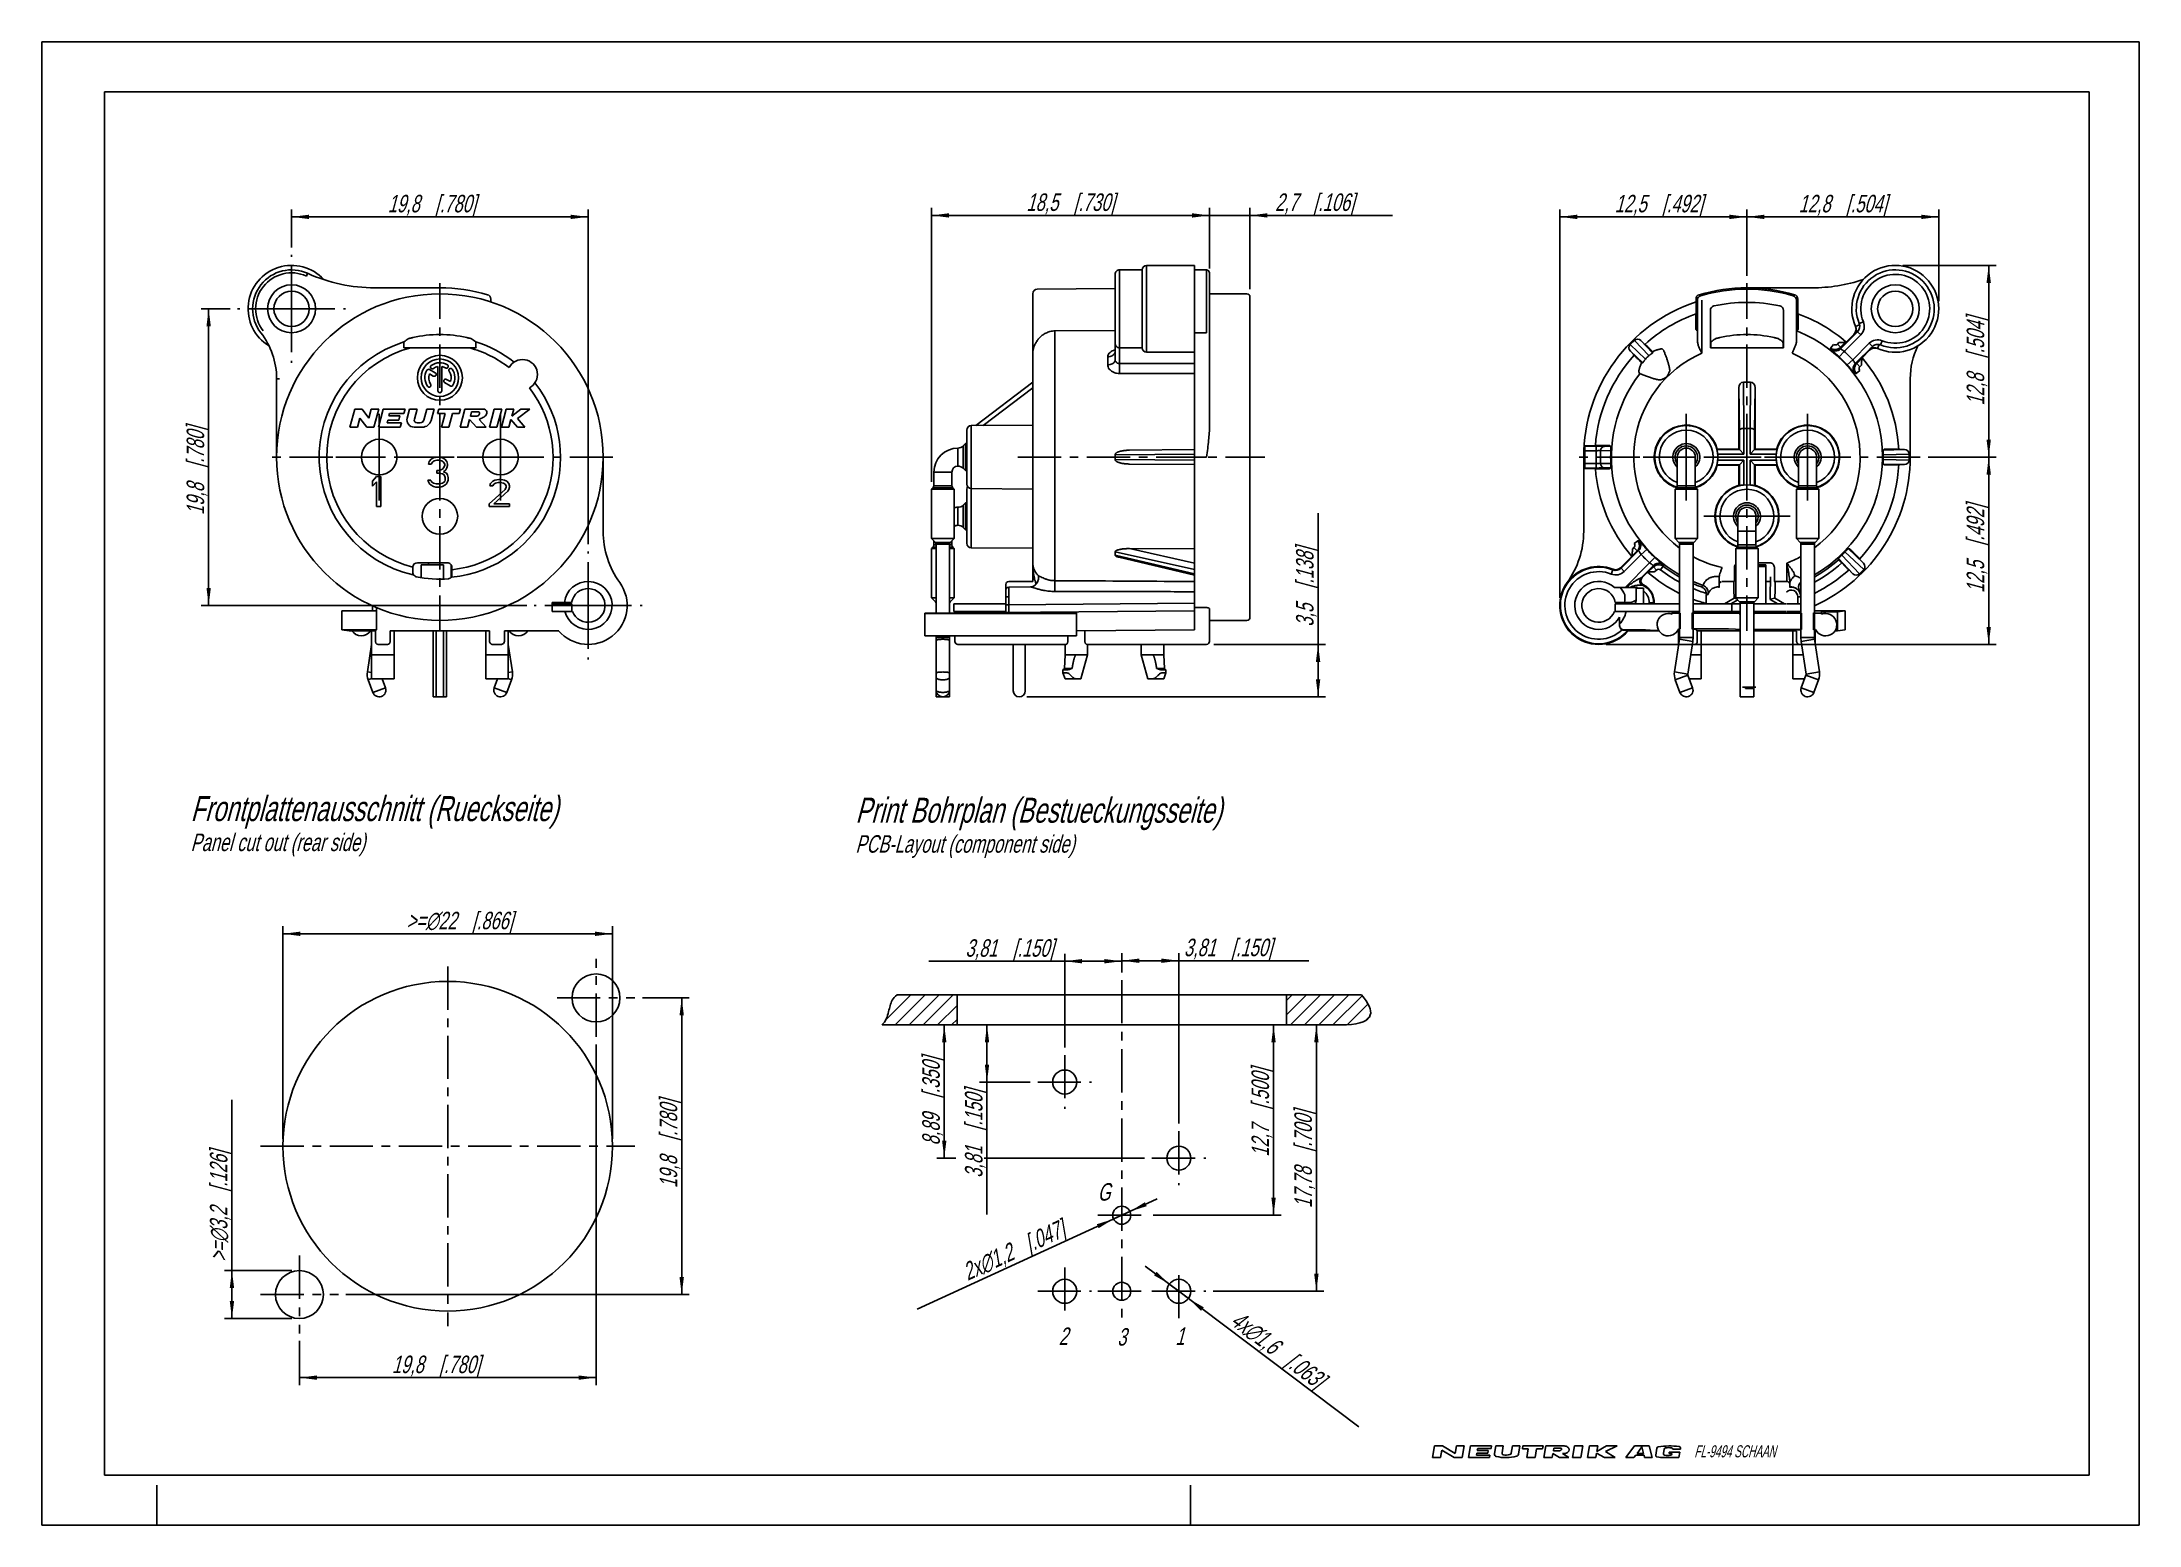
# Model space of a CAD drawing. Header units: millimetres. Extents: x 0 to 420, y 0 to 297.
import ezdxf

# ---------------------------------------------------------------- set-up
doc = ezdxf.new("R2010")
doc.units = ezdxf.units.MM
doc.header["$LTSCALE"] = 23.1
doc.linetypes.add('CENTER', pattern=[0.6, 0.375, -0.075, 0.075, -0.075])
doc.layers.get('0').update_dxf_attribs({"linetype": 'CONTINUOUS'})
for name, color, linetype in [('AUSFORMSCHRAEGEN', 7, 'CONTINUOUS'), ('BEZUGSACHSEN', 7, 'CONTINUOUS'), ('BOHRUNGEN', 7, 'CONTINUOUS'), ('DEFAULT_1', 7, 'CENTER'), ('FASEN', 7, 'CONTINUOUS'), ('RUNDUNGEN', 7, 'CONTINUOUS'), ('ZEICHNUNGSBEMASSUNGEN', 7, 'CONTINUOUS')]:
    doc.layers.add(name, color=color, linetype=linetype)
doc.styles.get("Standard").update_dxf_attribs({"font": 'txt', "width": 0.7})
doc.styles.add('TEXTSTYLE_2', font='txt', dxfattribs={"width": 0.616207})
doc.dimstyles.new('DIMSTYLE_1', dxfattribs={"dimtxt": 3.5, "dimasz": 3.5, "dimexe": 0.18, "dimexo": 0.0625, "dimgap": 0.09, "dimtad": 1, "dimdec": 4, "dimlfac": 0.333333, "dimdsep": 46, "dimtxsty": 'STANDARD', "dimblk": '_FILLED', "dimblk1": '_FILLED', "dimblk2": '_FILLED', "dimcen": 0.09, "dimclrt": 5, "dimadec": 0, "dimazin": 0, "dimtp": 0.2, "dimtm": 0.2, "dimtfac": 1, "dimtdec": 4, "dimtofl": 0, "dimtmove": 0, "dimatfit": 3, "dimldrblk": '_FILLED', "dimfxl": 1, "dimtolj": 1, "dimarcsym": 0})
doc.dimstyles.new('DIMSTYLE_2', dxfattribs={"dimtxt": 3.5, "dimasz": 3.5, "dimexe": 0.18, "dimexo": 0.0625, "dimgap": 0.09, "dimtad": 1, "dimdec": 4, "dimlfac": 0.333333, "dimdsep": 46, "dimtxsty": 'STANDARD', "dimblk": '_FILLED', "dimblk1": '_FILLED', "dimblk2": '_FILLED', "dimcen": 0.09, "dimclrt": 5, "dimadec": 0, "dimazin": 0, "dimtp": 0.1, "dimtm": 0.1, "dimtfac": 1, "dimtdec": 4, "dimtofl": 0, "dimtmove": 0, "dimatfit": 3, "dimldrblk": '_FILLED', "dimfxl": 1, "dimtolj": 1, "dimarcsym": 0})
doc.dimstyles.new('DIMSTYLE_3', dxfattribs={"dimtxt": 3.5, "dimasz": 3.5, "dimexe": 0.18, "dimexo": 0.0625, "dimgap": 0.09, "dimtad": 1, "dimdec": 4, "dimdsep": 46, "dimtxsty": 'STANDARD', "dimblk": '_FILLED', "dimblk1": '_FILLED', "dimblk2": '_FILLED', "dimcen": 0.09, "dimclrt": 5, "dimadec": 0, "dimazin": 0, "dimtp": 0.2, "dimtm": 0.2, "dimtfac": 1, "dimtdec": 4, "dimtofl": 0, "dimtmove": 0, "dimatfit": 3, "dimldrblk": '_FILLED', "dimfxl": 1, "dimtolj": 1, "dimarcsym": 0})
doc.dimstyles.new('DIMSTYLE_4', dxfattribs={"dimtxt": 3.5, "dimasz": 3.5, "dimexe": 0.18, "dimexo": 0.0625, "dimgap": 0.09, "dimtad": 1, "dimdec": 4, "dimdsep": 46, "dimtxsty": 'STANDARD', "dimblk": '_FILLED', "dimblk1": '_FILLED', "dimblk2": '_FILLED', "dimcen": 0.09, "dimclrt": 5, "dimadec": 0, "dimazin": 0, "dimtp": 0.1, "dimtm": 0.1, "dimtfac": 1, "dimtdec": 4, "dimtofl": 0, "dimtmove": 0, "dimatfit": 3, "dimldrblk": '_FILLED', "dimfxl": 1, "dimtolj": 1, "dimarcsym": 0})
doc.dimstyles.new('DIMSTYLE_5', dxfattribs={"dimtxt": 3.5, "dimasz": 3.5, "dimexe": 0.18, "dimexo": 0.0625, "dimgap": 0.09, "dimtad": 1, "dimdec": 4, "dimdsep": 46, "dimtxsty": 'STANDARD', "dimblk": '_FILLED', "dimblk1": '_FILLED', "dimblk2": '_FILLED', "dimcen": 0.09, "dimclrt": 5, "dimadec": 0, "dimazin": 0, "dimtp": 0.1, "dimtm": 0.1, "dimtfac": 1, "dimtdec": 4, "dimtofl": 0, "dimtmove": 0, "dimatfit": 3, "dimldrblk": '_FILLED', "dimfxl": 1, "dimtolj": 1, "dimarcsym": 0})
doc.dimstyles.new('DIMSTYLE_6', dxfattribs={"dimtxt": 3.5, "dimasz": 3.5, "dimexe": 0.18, "dimexo": 0.0625, "dimgap": 0.09, "dimtad": 1, "dimdec": 3, "dimlfac": 0.333333, "dimdsep": 46, "dimtxsty": 'STANDARD', "dimblk": '_FILLED', "dimblk1": '_FILLED', "dimblk2": '_FILLED', "dimcen": 0.09, "dimclrt": 5, "dimadec": 0, "dimazin": 0, "dimtp": 0.1, "dimtm": 0.1, "dimtfac": 1, "dimtdec": 3, "dimtofl": 0, "dimtmove": 0, "dimatfit": 3, "dimldrblk": '_FILLED', "dimfxl": 1, "dimtolj": 1, "dimarcsym": 0})
doc.dimstyles.new('DIMSTYLE_7', dxfattribs={"dimtxt": 3.5, "dimasz": 3.5, "dimexe": 0.18, "dimexo": 0.0625, "dimgap": 0.09, "dimtad": 1, "dimdec": 3, "dimlfac": 0.333333, "dimdsep": 46, "dimtxsty": 'STANDARD', "dimblk": '_FILLED', "dimblk1": '_FILLED', "dimblk2": '_FILLED', "dimcen": 0.09, "dimclrt": 5, "dimadec": 0, "dimazin": 0, "dimtp": 0.2, "dimtm": 0.2, "dimtfac": 1, "dimtdec": 3, "dimtofl": 0, "dimtmove": 0, "dimatfit": 3, "dimldrblk": '_FILLED', "dimfxl": 1, "dimtolj": 1, "dimarcsym": 0})
doc.dimstyles.new('DIMSTYLE_8', dxfattribs={"dimtxt": 3.5, "dimasz": 3.5, "dimexe": 0.18, "dimexo": 0.0625, "dimgap": 0.09, "dimtad": 1, "dimdec": 1, "dimlfac": 0.333333, "dimdsep": 46, "dimtxsty": 'STANDARD', "dimblk": '_FILLED', "dimblk1": '_FILLED', "dimblk2": '_FILLED', "dimcen": 0.09, "dimclrt": 5, "dimadec": 0, "dimazin": 0, "dimtp": 0.2, "dimtm": 0.2, "dimtfac": 1, "dimtdec": 1, "dimtofl": 0, "dimtmove": 0, "dimatfit": 3, "dimldrblk": '_FILLED', "dimfxl": 1, "dimtolj": 1, "dimarcsym": 0})
pattern_1 = [(45, (0, 0), (-1.414214, 1.414214), [])]

msp = doc.modelspace()

# ---------------------------------------------------------------- texts
at = {"color": 5, "linetype": 'CONTINUOUS', "attachment_point": 1, "line_spacing_factor": 0.9}
for s, insert, char_height, width in [('\\Q15.0;Frontplattenausschnitt (Rueckseite)\\P\\H3.5;Panel cut out (rear side)', (29.77086, 145.96961), 5, 114.5238095), ('\\Q15.0;Print Bohrplan (Bestueckungsseite)\\P\\H3.5;PCB-Layout (component side)', (162.9239, 145.65023), 5, 114.1666667), ('\\Q15.0;G', (211.42829, 68.47006), 3.5, 2.75), ('\\Q15.0;2', (203.63151, 39.56913), 3.5, 2.75), ('\\Q15.0;3', (215.34174, 39.43367), 3.5, 2.5), ('\\Q15.0;1', (226.99176, 39.58418), 3.5, 2)]:
    msp.add_mtext(s, dxfattribs=dict(at, insert=insert, char_height=char_height, width=width))
at = {"color": 4, "linetype": 'CONTINUOUS', "insert": (330.91413, 15.97805), "char_height": 2.4236218, "width": 26.4290189, "attachment_point": 1, "line_spacing_factor": 0.9, "style": 'TEXTSTYLE_2'}
msp.add_mtext('\\Q15.0;FL-9494 SCHAAN', dxfattribs=at)

# ---------------------------------------------------------------- blocks, each defined once
blk = doc.blocks.new('_FILLED')
at = {"color": 0, "linetype": 'BYBLOCK'}
blk.add_solid([(0, 0), (-1, 0.125), (-1, -0.125)], dxfattribs=at)
blk = doc.blocks.new('*D0')
at = {"layer": 'ZEICHNUNGSBEMASSUNGEN', "color": 2, "linetype": 'CONTINUOUS'}
for p, q in [((49.99, 255.86), (49.99, 263.47)), ((49.99, 261.97), (79.69, 261.97)), ((109.39, 261.97), (79.69, 261.97)), ((109.39, 196.46), (109.39, 263.47))]:
    blk.add_line(p, q, dxfattribs=at)
at = {"layer": 'ZEICHNUNGSBEMASSUNGEN', "color": 2, "linetype": 'CONTINUOUS', "xscale": 3.5, "yscale": 3.5, "zscale": 3.5, "rotation": 180}
blk.add_blockref('_FILLED', (49.99, 261.97), dxfattribs=at)
at = {"layer": 'ZEICHNUNGSBEMASSUNGEN', "color": 2, "linetype": 'CONTINUOUS', "xscale": 3.5, "yscale": 3.5, "zscale": 3.5}
blk.add_blockref('_FILLED', (109.39, 261.97), dxfattribs=at)
at = {"layer": 'ZEICHNUNGSBEMASSUNGEN', "color": 5, "linetype": 'CONTINUOUS', "insert": (78.11, 266.38), "char_height": 3.5, "width": 26.25, "attachment_point": 2, "line_spacing_factor": 0.9}
blk.add_mtext('\\Q15.0;19,8{\\Ftxt.shx;\\W1.000000;\\H3.500000; }[.780]', dxfattribs=at)
blk = doc.blocks.new('*D1')
at = {"layer": 'ZEICHNUNGSBEMASSUNGEN', "color": 2, "linetype": 'CONTINUOUS'}
for p, q in [((37.69, 243.56), (31.89, 243.56)), ((33.39, 243.56), (33.39, 213.86)), ((33.39, 184.16), (33.39, 213.86)), ((97.09, 184.16), (31.89, 184.16))]:
    blk.add_line(p, q, dxfattribs=at)
at = {"layer": 'ZEICHNUNGSBEMASSUNGEN', "color": 2, "linetype": 'CONTINUOUS', "xscale": 3.5, "yscale": 3.5, "zscale": 3.5}
for p, rotation in [((33.39, 243.56), 90), ((33.39, 184.16), 270)]:
    blk.add_blockref('_FILLED', p, dxfattribs=dict(at, rotation=rotation))
at = {"layer": 'ZEICHNUNGSBEMASSUNGEN', "color": 5, "linetype": 'CONTINUOUS', "insert": (28.98, 211.12), "char_height": 3.5, "width": 26.25, "attachment_point": 2, "rotation": 90, "line_spacing_factor": 0.9}
blk.add_mtext('\\Q15.0;19,8{\\Ftxt.shx;\\W1.000000;\\H3.500000; }[.780]', dxfattribs=at)
blk = doc.blocks.new('*D2')
at = {"layer": 'ZEICHNUNGSBEMASSUNGEN', "color": 2, "linetype": 'CONTINUOUS'}
for p, q in [((303.97, 185.66), (303.97, 263.47)), ((303.97, 261.97), (322.72, 261.97)), ((341.47, 261.97), (322.72, 261.97)), ((341.47, 250.17), (341.47, 263.47))]:
    blk.add_line(p, q, dxfattribs=at)
at = {"layer": 'ZEICHNUNGSBEMASSUNGEN', "color": 2, "linetype": 'CONTINUOUS', "xscale": 3.5, "yscale": 3.5, "zscale": 3.5, "rotation": 180}
blk.add_blockref('_FILLED', (303.97, 261.97), dxfattribs=at)
at = {"layer": 'ZEICHNUNGSBEMASSUNGEN', "color": 2, "linetype": 'CONTINUOUS', "xscale": 3.5, "yscale": 3.5, "zscale": 3.5}
blk.add_blockref('_FILLED', (341.47, 261.97), dxfattribs=at)
at = {"layer": 'ZEICHNUNGSBEMASSUNGEN', "color": 5, "linetype": 'CONTINUOUS', "insert": (323.83, 266.38), "char_height": 3.5, "width": 26, "attachment_point": 2, "line_spacing_factor": 0.9}
blk.add_mtext('\\Q15.0;12,5{\\Ftxt.shx;\\W1.000000;\\H3.500000; }[.492]', dxfattribs=at)
blk = doc.blocks.new('*D3')
at = {"layer": 'ZEICHNUNGSBEMASSUNGEN', "color": 2, "linetype": 'CONTINUOUS'}
for p, q in [((377.79, 213.86), (391.39, 213.86)), ((389.89, 213.86), (389.89, 195.11)), ((389.89, 176.36), (389.89, 195.11)), ((313.27, 176.36), (391.39, 176.36))]:
    blk.add_line(p, q, dxfattribs=at)
at = {"layer": 'ZEICHNUNGSBEMASSUNGEN', "color": 2, "linetype": 'CONTINUOUS', "xscale": 3.5, "yscale": 3.5, "zscale": 3.5}
for p, rotation in [((389.89, 213.86), 90), ((389.89, 176.36), 270)]:
    blk.add_blockref('_FILLED', p, dxfattribs=dict(at, rotation=rotation))
at = {"layer": 'ZEICHNUNGSBEMASSUNGEN', "color": 5, "linetype": 'CONTINUOUS', "insert": (385.48, 195.52), "char_height": 3.5, "width": 26, "attachment_point": 2, "rotation": 90, "line_spacing_factor": 0.9}
blk.add_mtext('\\Q15.0;12,5{\\Ftxt.shx;\\W1.000000;\\H3.500000; }[.492]', dxfattribs=at)
blk = doc.blocks.new('*D4')
at = {"layer": 'ZEICHNUNGSBEMASSUNGEN', "color": 2, "linetype": 'CONTINUOUS'}
for p, q in [((255.58, 171.11), (255.58, 202.66)), ((234.73, 176.36), (257.08, 176.36)), ((255.58, 176.36), (255.58, 171.11)), ((255.58, 165.86), (255.58, 171.11)), ((197.23, 165.86), (257.08, 165.86))]:
    blk.add_line(p, q, dxfattribs=at)
at = {"layer": 'ZEICHNUNGSBEMASSUNGEN', "color": 2, "linetype": 'CONTINUOUS', "xscale": 3.5, "yscale": 3.5, "zscale": 3.5}
for p, rotation in [((255.58, 176.36), 90), ((255.58, 165.86), 270)]:
    blk.add_blockref('_FILLED', p, dxfattribs=dict(at, rotation=rotation))
at = {"layer": 'ZEICHNUNGSBEMASSUNGEN', "color": 5, "linetype": 'CONTINUOUS', "insert": (251.17, 179.91), "char_height": 3.5, "width": 22.75, "attachment_point": 1, "rotation": 90, "line_spacing_factor": 0.9}
blk.add_mtext('\\Q15.0;3,5{\\Ftxt.shx;\\W1.000000;\\H3.500000; }[.138]', dxfattribs=at)
blk = doc.blocks.new('*D5')
at = {"layer": 'ZEICHNUNGSBEMASSUNGEN', "color": 2, "linetype": 'CONTINUOUS'}
for p, q in [((48.27, 77.36), (48.27, 119.9)), ((48.27, 118.4), (81.27, 118.4)), ((114.27, 118.4), (81.27, 118.4)), ((114.27, 77.36), (114.27, 119.9))]:
    blk.add_line(p, q, dxfattribs=at)
at = {"layer": 'ZEICHNUNGSBEMASSUNGEN', "color": 2, "linetype": 'CONTINUOUS', "xscale": 3.5, "yscale": 3.5, "zscale": 3.5, "rotation": 180}
blk.add_blockref('_FILLED', (48.27, 118.4), dxfattribs=at)
at = {"layer": 'ZEICHNUNGSBEMASSUNGEN', "color": 2, "linetype": 'CONTINUOUS', "xscale": 3.5, "yscale": 3.5, "zscale": 3.5}
blk.add_blockref('_FILLED', (114.27, 118.4), dxfattribs=at)
at = {"layer": 'ZEICHNUNGSBEMASSUNGEN', "color": 5, "linetype": 'CONTINUOUS', "insert": (83.68, 122.81), "char_height": 3.5, "width": 31.4167, "attachment_point": 2, "line_spacing_factor": 0.9}
blk.add_mtext('\\Q15.0;>=\\Fgdt;{\\Fgdt;n}\\Ftxt;22{\\Ftxt.shx;\\W1.000000;\\H3.500000; }[.866]', dxfattribs=at)
blk = doc.blocks.new('*D6')
at = {"layer": 'ZEICHNUNGSBEMASSUNGEN', "color": 2, "linetype": 'CONTINUOUS'}
for p, q in [((38.05, 46.16), (38.05, 85.16)), ((50.07, 50.96), (36.55, 50.96)), ((38.05, 50.96), (38.05, 46.16)), ((38.05, 41.36), (38.05, 46.16)), ((50.07, 41.36), (36.55, 41.36))]:
    blk.add_line(p, q, dxfattribs=at)
at = {"layer": 'ZEICHNUNGSBEMASSUNGEN', "color": 2, "linetype": 'CONTINUOUS', "xscale": 3.5, "yscale": 3.5, "zscale": 3.5}
for p, rotation in [((38.05, 50.96), 90), ((38.05, 41.36), 270)]:
    blk.add_blockref('_FILLED', p, dxfattribs=dict(at, rotation=rotation))
at = {"layer": 'ZEICHNUNGSBEMASSUNGEN', "color": 5, "linetype": 'CONTINUOUS', "insert": (33.64, 52.75), "char_height": 3.5, "width": 32.4167, "attachment_point": 1, "rotation": 90, "line_spacing_factor": 0.9}
blk.add_mtext('\\Q15.0;>=\\Fgdt;{\\Fgdt;n}\\Ftxt;3,2{\\Ftxt.shx;\\W1.000000;\\H3.500000; }[.126]', dxfattribs=at)
blk = doc.blocks.new('*D7')
at = {"layer": 'ZEICHNUNGSBEMASSUNGEN', "color": 2, "linetype": 'CONTINUOUS'}
for p, q in [((120.27, 105.56), (129.63, 105.56)), ((128.13, 105.56), (128.13, 75.86)), ((128.13, 46.16), (128.13, 75.86)), ((60.87, 46.16), (129.63, 46.16))]:
    blk.add_line(p, q, dxfattribs=at)
at = {"layer": 'ZEICHNUNGSBEMASSUNGEN', "color": 2, "linetype": 'CONTINUOUS', "xscale": 3.5, "yscale": 3.5, "zscale": 3.5}
for p, rotation in [((128.13, 105.56), 90), ((128.13, 46.16), 270)]:
    blk.add_blockref('_FILLED', p, dxfattribs=dict(at, rotation=rotation))
at = {"layer": 'ZEICHNUNGSBEMASSUNGEN', "color": 5, "linetype": 'CONTINUOUS', "insert": (123.73, 76.33), "char_height": 3.5, "width": 26.25, "attachment_point": 2, "rotation": 90, "line_spacing_factor": 0.9}
blk.add_mtext('\\Q15.0;19,8{\\Ftxt.shx;\\W1.000000;\\H3.500000; }[.780]', dxfattribs=at)
blk = doc.blocks.new('*D8')
at = {"layer": 'ZEICHNUNGSBEMASSUNGEN', "color": 2, "linetype": 'CONTINUOUS'}
for p, q in [((110.97, 96.26), (110.97, 28.02)), ((51.57, 36.86), (51.57, 28.02)), ((51.57, 29.52), (81.27, 29.52)), ((110.97, 29.52), (81.27, 29.52))]:
    blk.add_line(p, q, dxfattribs=at)
at = {"layer": 'ZEICHNUNGSBEMASSUNGEN', "color": 2, "linetype": 'CONTINUOUS', "xscale": 3.5, "yscale": 3.5, "zscale": 3.5, "rotation": 180}
blk.add_blockref('_FILLED', (51.57, 29.52), dxfattribs=at)
at = {"layer": 'ZEICHNUNGSBEMASSUNGEN', "color": 2, "linetype": 'CONTINUOUS', "xscale": 3.5, "yscale": 3.5, "zscale": 3.5}
blk.add_blockref('_FILLED', (110.97, 29.52), dxfattribs=at)
at = {"layer": 'ZEICHNUNGSBEMASSUNGEN', "color": 5, "linetype": 'CONTINUOUS', "insert": (78.93, 33.93), "char_height": 3.5, "width": 26.25, "attachment_point": 2, "line_spacing_factor": 0.9}
blk.add_mtext('\\Q15.0;19,8{\\Ftxt.shx;\\W1.000000;\\H3.500000; }[.780]', dxfattribs=at)
blk = doc.blocks.new('*D9')
at = {"layer": 'ZEICHNUNGSBEMASSUNGEN', "color": 2, "linetype": 'CONTINUOUS'}
for p, q in [((216.26, 110.65), (216.26, 114.51)), ((227.69, 80.38), (227.69, 114.51)), ((216.26, 113.01), (221.98, 113.01)), ((227.69, 113.01), (221.98, 113.01)), ((221.98, 113.01), (253.7, 113.01))]:
    blk.add_line(p, q, dxfattribs=at)
at = {"layer": 'ZEICHNUNGSBEMASSUNGEN', "color": 2, "linetype": 'CONTINUOUS', "xscale": 3.5, "yscale": 3.5, "zscale": 3.5, "rotation": 180}
blk.add_blockref('_FILLED', (216.26, 113.01), dxfattribs=at)
at = {"layer": 'ZEICHNUNGSBEMASSUNGEN', "color": 2, "linetype": 'CONTINUOUS', "xscale": 3.5, "yscale": 3.5, "zscale": 3.5}
blk.add_blockref('_FILLED', (227.69, 113.01), dxfattribs=at)
at = {"layer": 'ZEICHNUNGSBEMASSUNGEN', "color": 5, "linetype": 'CONTINUOUS', "insert": (228.7, 117.42), "char_height": 3.5, "width": 25, "attachment_point": 1, "line_spacing_factor": 0.9}
blk.add_mtext('\\Q15.0;3,81{\\Ftxt.shx;\\W1.000000;\\H3.500000; }[.150]', dxfattribs=at)
blk = doc.blocks.new('*D10')
at = {"layer": 'ZEICHNUNGSBEMASSUNGEN', "color": 2, "linetype": 'CONTINUOUS'}
for p, q in [((204.83, 95.62), (204.83, 114.41)), ((216.26, 110.65), (216.26, 114.41)), ((210.55, 112.91), (177.64, 112.91)), ((204.83, 112.91), (210.55, 112.91)), ((216.26, 112.91), (210.55, 112.91))]:
    blk.add_line(p, q, dxfattribs=at)
at = {"layer": 'ZEICHNUNGSBEMASSUNGEN', "color": 2, "linetype": 'CONTINUOUS', "xscale": 3.5, "yscale": 3.5, "zscale": 3.5, "rotation": 180}
blk.add_blockref('_FILLED', (204.83, 112.91), dxfattribs=at)
at = {"layer": 'ZEICHNUNGSBEMASSUNGEN', "color": 2, "linetype": 'CONTINUOUS', "xscale": 3.5, "yscale": 3.5, "zscale": 3.5}
blk.add_blockref('_FILLED', (216.26, 112.91), dxfattribs=at)
at = {"layer": 'ZEICHNUNGSBEMASSUNGEN', "color": 5, "linetype": 'CONTINUOUS', "insert": (202.64, 117.31), "char_height": 3.5, "width": 25, "attachment_point": 3, "line_spacing_factor": 0.9}
blk.add_mtext('\\Q15.0;3,81{\\Ftxt.shx;\\W1.000000;\\H3.500000; }[.150]', dxfattribs=at)
blk = doc.blocks.new('*D11')
at = {"layer": 'ZEICHNUNGSBEMASSUNGEN', "color": 2, "linetype": 'CONTINUOUS'}
for p, q in [((188.38, 100.15), (190.77, 100.15)), ((189.27, 100.15), (189.27, 94.43)), ((189.27, 88.72), (189.27, 94.43)), ((189.27, 94.43), (189.27, 62.22)), ((197.93, 88.72), (187.77, 88.72))]:
    blk.add_line(p, q, dxfattribs=at)
at = {"layer": 'ZEICHNUNGSBEMASSUNGEN', "color": 2, "linetype": 'CONTINUOUS', "xscale": 3.5, "yscale": 3.5, "zscale": 3.5}
for p, rotation in [((189.27, 100.15), 90), ((189.27, 88.72), 270)]:
    blk.add_blockref('_FILLED', p, dxfattribs=dict(at, rotation=rotation))
at = {"layer": 'ZEICHNUNGSBEMASSUNGEN', "color": 5, "linetype": 'CONTINUOUS', "insert": (184.86, 87.22), "char_height": 3.5, "width": 25, "attachment_point": 3, "rotation": 90, "line_spacing_factor": 0.9}
blk.add_mtext('\\Q15.0;3,81{\\Ftxt.shx;\\W1.000000;\\H3.500000; }[.150]', dxfattribs=at)
blk = doc.blocks.new('*D12')
at = {"layer": 'ZEICHNUNGSBEMASSUNGEN', "color": 2, "linetype": 'CONTINUOUS'}
for p, q in [((169.76, 100.15), (182.21, 100.15)), ((180.71, 100.15), (180.71, 86.81)), ((180.71, 73.48), (180.71, 86.81)), ((183.06, 73.48), (179.21, 73.48)), ((220.79, 73.48), (188.7, 73.48))]:
    blk.add_line(p, q, dxfattribs=at)
at = {"layer": 'ZEICHNUNGSBEMASSUNGEN', "color": 2, "linetype": 'CONTINUOUS', "xscale": 3.5, "yscale": 3.5, "zscale": 3.5}
for p, rotation in [((180.71, 100.15), 90), ((180.71, 73.48), 270)]:
    blk.add_blockref('_FILLED', p, dxfattribs=dict(at, rotation=rotation))
at = {"layer": 'ZEICHNUNGSBEMASSUNGEN', "color": 5, "linetype": 'CONTINUOUS', "insert": (176.31, 84.87), "char_height": 3.5, "width": 26.5, "attachment_point": 2, "rotation": 90, "line_spacing_factor": 0.9}
blk.add_mtext('\\Q15.0;8,89{\\Ftxt.shx;\\W1.000000;\\H3.500000; }[.350]', dxfattribs=at)
blk = doc.blocks.new('*D13')
at = {"layer": 'ZEICHNUNGSBEMASSUNGEN', "color": 2, "linetype": 'CONTINUOUS'}
for p, q in [((228.45, 100.15), (248.16, 100.15)), ((246.66, 100.15), (246.66, 81.1)), ((246.66, 62.05), (246.66, 81.1)), ((222.56, 62.05), (248.16, 62.05))]:
    blk.add_line(p, q, dxfattribs=at)
at = {"layer": 'ZEICHNUNGSBEMASSUNGEN', "color": 2, "linetype": 'CONTINUOUS', "xscale": 3.5, "yscale": 3.5, "zscale": 3.5}
for p, rotation in [((246.66, 100.15), 90), ((246.66, 62.05), 270)]:
    blk.add_blockref('_FILLED', p, dxfattribs=dict(at, rotation=rotation))
at = {"layer": 'ZEICHNUNGSBEMASSUNGEN', "color": 5, "linetype": 'CONTINUOUS', "insert": (242.25, 82.61), "char_height": 3.5, "width": 26, "attachment_point": 2, "rotation": 90, "line_spacing_factor": 0.9}
blk.add_mtext('\\Q15.0;12,7{\\Ftxt.shx;\\W1.000000;\\H3.500000; }[.500]', dxfattribs=at)
blk = doc.blocks.new('*D14')
at = {"layer": 'ZEICHNUNGSBEMASSUNGEN', "color": 2, "linetype": 'CONTINUOUS'}
for p, q in [((213.61, 100.15), (256.74, 100.15)), ((255.24, 100.15), (255.24, 73.48)), ((255.24, 46.81), (255.24, 73.48)), ((234.59, 46.81), (256.74, 46.81))]:
    blk.add_line(p, q, dxfattribs=at)
at = {"layer": 'ZEICHNUNGSBEMASSUNGEN', "color": 2, "linetype": 'CONTINUOUS', "xscale": 3.5, "yscale": 3.5, "zscale": 3.5}
for p, rotation in [((255.24, 100.15), 90), ((255.24, 46.81), 270)]:
    blk.add_blockref('_FILLED', p, dxfattribs=dict(at, rotation=rotation))
at = {"layer": 'ZEICHNUNGSBEMASSUNGEN', "color": 5, "linetype": 'CONTINUOUS', "insert": (250.83, 73.24), "char_height": 3.5, "width": 29, "attachment_point": 2, "rotation": 90, "line_spacing_factor": 0.9}
blk.add_mtext('\\Q15.0;17,78{\\Ftxt.shx;\\W1.000000;\\H3.500000; }[.700]', dxfattribs=at)
blk = doc.blocks.new('*D15')
at = {"layer": 'ZEICHNUNGSBEMASSUNGEN', "color": 2, "linetype": 'CONTINUOUS'}
for p, q in [((216.26, 62.05), (223.35, 65.3)), ((216.26, 62.05), (175.28, 43.25)), ((214.63, 61.3), (216.26, 62.05)), ((217.9, 62.8), (216.26, 62.05))]:
    blk.add_line(p, q, dxfattribs=at)
at = {"layer": 'ZEICHNUNGSBEMASSUNGEN', "color": 2, "linetype": 'CONTINUOUS', "xscale": 3.5, "yscale": 3.5, "zscale": 3.5}
for p, rotation in [((217.9, 62.8), 204.6356806977), ((214.63, 61.3), 24.6365617633)]:
    blk.add_blockref('_FILLED', p, dxfattribs=dict(at, rotation=rotation))
at = {"layer": 'ZEICHNUNGSBEMASSUNGEN', "color": 5, "linetype": 'CONTINUOUS', "insert": (203.82, 61.19), "char_height": 3.5, "width": 33.4167, "attachment_point": 3, "rotation": 24.6367, "line_spacing_factor": 0.9}
blk.add_mtext('\\Q15.0;2x\\Fgdt;{\\Fgdt;n}\\Ftxt;1,2{\\Ftxt.shx;\\W1.000000;\\H3.500000; }[.047]', dxfattribs=at)
blk = doc.blocks.new('*D16')
at = {"layer": 'ZEICHNUNGSBEMASSUNGEN', "color": 2, "linetype": 'CONTINUOUS'}
for p, q in [((227.69, 46.81), (220.98, 51.86)), ((225.78, 48.25), (227.69, 46.81)), ((229.61, 45.37), (227.69, 46.81)), ((227.69, 46.81), (263.76, 19.65))]:
    blk.add_line(p, q, dxfattribs=at)
at = {"layer": 'ZEICHNUNGSBEMASSUNGEN', "color": 2, "linetype": 'CONTINUOUS', "xscale": 3.5, "yscale": 3.5, "zscale": 3.5}
for p, rotation in [((225.78, 48.25), 323.0195976718), ((229.61, 45.37), 143.0195976718)]:
    blk.add_blockref('_FILLED', p, dxfattribs=dict(at, rotation=rotation))
at = {"layer": 'ZEICHNUNGSBEMASSUNGEN', "color": 5, "linetype": 'CONTINUOUS', "insert": (239.91, 43.12), "char_height": 3.5, "width": 33.1667, "attachment_point": 1, "rotation": 323.0203, "line_spacing_factor": 0.9}
blk.add_mtext('\\Q15.0;4x\\Fgdt;{\\Fgdt;n}\\Ftxt;1,6{\\Ftxt.shx;\\W1.000000;\\H3.500000; }[.063]', dxfattribs=at)
blk = doc.blocks.new('*D17')
at = {"layer": 'ZEICHNUNGSBEMASSUNGEN', "color": 2, "linetype": 'CONTINUOUS'}
for p, q in [((233.83, 262.26), (227.83, 262.26)), ((227.83, 262.26), (237.88, 262.26)), ((233.83, 252.18), (233.83, 263.76)), ((270.48, 262.26), (237.88, 262.26)), ((241.93, 247.46), (241.93, 263.76)), ((241.93, 262.26), (270.48, 262.26))]:
    blk.add_line(p, q, dxfattribs=at)
at = {"layer": 'ZEICHNUNGSBEMASSUNGEN', "color": 2, "linetype": 'CONTINUOUS', "xscale": 3.5, "yscale": 3.5, "zscale": 3.5}
blk.add_blockref('_FILLED', (233.83, 262.26), dxfattribs=at)
at = {"layer": 'ZEICHNUNGSBEMASSUNGEN', "color": 2, "linetype": 'CONTINUOUS', "xscale": 3.5, "yscale": 3.5, "zscale": 3.5, "rotation": 180}
blk.add_blockref('_FILLED', (241.93, 262.26), dxfattribs=at)
at = {"layer": 'ZEICHNUNGSBEMASSUNGEN', "color": 5, "linetype": 'CONTINUOUS', "insert": (246.98, 266.66), "char_height": 3.5, "width": 23.5, "attachment_point": 1, "line_spacing_factor": 0.9}
blk.add_mtext('\\Q15.0;2,7{\\Ftxt.shx;\\W1.000000;\\H3.500000; }[.106]', dxfattribs=at)
blk = doc.blocks.new('*D18')
at = {"layer": 'ZEICHNUNGSBEMASSUNGEN', "color": 2, "linetype": 'CONTINUOUS'}
for p, q in [((341.47, 250.17), (341.47, 263.47)), ((341.47, 261.97), (360.67, 261.97)), ((379.87, 261.97), (360.67, 261.97)), ((379.87, 245.06), (379.87, 263.47))]:
    blk.add_line(p, q, dxfattribs=at)
at = {"layer": 'ZEICHNUNGSBEMASSUNGEN', "color": 2, "linetype": 'CONTINUOUS', "xscale": 3.5, "yscale": 3.5, "zscale": 3.5, "rotation": 180}
blk.add_blockref('_FILLED', (341.47, 261.97), dxfattribs=at)
at = {"layer": 'ZEICHNUNGSBEMASSUNGEN', "color": 2, "linetype": 'CONTINUOUS', "xscale": 3.5, "yscale": 3.5, "zscale": 3.5}
blk.add_blockref('_FILLED', (379.87, 261.97), dxfattribs=at)
at = {"layer": 'ZEICHNUNGSBEMASSUNGEN', "color": 5, "linetype": 'CONTINUOUS', "insert": (360.67, 266.38), "char_height": 3.5, "width": 26, "attachment_point": 2, "line_spacing_factor": 0.9}
blk.add_mtext('\\Q15.0;12,8{\\Ftxt.shx;\\W1.000000;\\H3.500000; }[.504]', dxfattribs=at)
blk = doc.blocks.new('*D19')
at = {"layer": 'ZEICHNUNGSBEMASSUNGEN', "color": 2, "linetype": 'CONTINUOUS'}
for p, q in [((372.67, 252.26), (391.39, 252.26)), ((389.89, 252.26), (389.89, 233.06)), ((389.89, 213.86), (389.89, 233.06)), ((377.79, 213.86), (391.39, 213.86))]:
    blk.add_line(p, q, dxfattribs=at)
at = {"layer": 'ZEICHNUNGSBEMASSUNGEN', "color": 2, "linetype": 'CONTINUOUS', "xscale": 3.5, "yscale": 3.5, "zscale": 3.5}
for p, rotation in [((389.89, 252.26), 90), ((389.89, 213.86), 270)]:
    blk.add_blockref('_FILLED', p, dxfattribs=dict(at, rotation=rotation))
at = {"layer": 'ZEICHNUNGSBEMASSUNGEN', "color": 5, "linetype": 'CONTINUOUS', "insert": (385.48, 233.06), "char_height": 3.5, "width": 26, "attachment_point": 2, "rotation": 90, "line_spacing_factor": 0.9}
blk.add_mtext('\\Q15.0;12,8{\\Ftxt.shx;\\W1.000000;\\H3.500000; }[.504]', dxfattribs=at)
blk = doc.blocks.new('*D20')
at = {"layer": 'ZEICHNUNGSBEMASSUNGEN', "color": 2, "linetype": 'CONTINUOUS'}
for p, q in [((178.18, 208.93), (178.18, 263.76)), ((178.18, 262.26), (206.01, 262.26)), ((233.83, 262.26), (206.01, 262.26)), ((233.83, 251.62), (233.83, 263.76))]:
    blk.add_line(p, q, dxfattribs=at)
at = {"layer": 'ZEICHNUNGSBEMASSUNGEN', "color": 2, "linetype": 'CONTINUOUS', "xscale": 3.5, "yscale": 3.5, "zscale": 3.5, "rotation": 180}
blk.add_blockref('_FILLED', (178.18, 262.26), dxfattribs=at)
at = {"layer": 'ZEICHNUNGSBEMASSUNGEN', "color": 2, "linetype": 'CONTINUOUS', "xscale": 3.5, "yscale": 3.5, "zscale": 3.5}
blk.add_blockref('_FILLED', (233.83, 262.26), dxfattribs=at)
at = {"layer": 'ZEICHNUNGSBEMASSUNGEN', "color": 5, "linetype": 'CONTINUOUS', "insert": (206.01, 266.66), "char_height": 3.5, "width": 25.75, "attachment_point": 2, "line_spacing_factor": 0.9}
blk.add_mtext('\\Q15.0;18,5{\\Ftxt.shx;\\W1.000000;\\H3.500000; }[.730]', dxfattribs=at)

# ---------------------------------------------------------------- dimensions: what is measured, and where the dimension line sits
at = {"layer": 'ZEICHNUNGSBEMASSUNGEN', "color": 2, "linetype": 'CONTINUOUS'}
for base, p1, p2, dimstyle, picture, middle in [((109.39477, 261.96995), (49.99477, 255.85927), (109.39477, 196.45927), 'DIMSTYLE_1', '*D0', (75.3618, 264.62582)), ((233.8344171448, 262.2562385238), (178.1844171449, 208.9307396679), (233.8344171448, 251.6192576889), 'DIMSTYLE_8', '*D20', (203.3219171448, 264.9121051817)), ((241.93442, 262.25624), (233.83442, 252.17831), (241.93442, 247.45927), 'DIMSTYLE_6', '*D17', (258.73181, 264.91211)), ((379.87153, 261.96995), (341.47153, 250.1747), (379.87153, 245.05927), 'DIMSTYLE_7', '*D18', (357.92153, 264.62582)), ((227.69342, 113.00952), (216.26342, 110.64872), (227.69342, 80.37872), 'DIMSTYLE_4', '*D9', (241.1974, 115.66539)), ((110.96767, 29.52206), (51.56767, 36.85941), (110.96767, 96.25941), 'DIMSTYLE_3', '*D8', (76.17831, 32.17792))]:
    dim = msp.add_linear_dim(base=base, p1=p1, p2=p2, dimstyle=dimstyle, dxfattribs=at)
    dim.commit()
    dim.dimension.update_dxf_attribs({"geometry": picture, "text_midpoint": middle, "dimtype": 160})
for base, p1, p2, angle, dimstyle, picture, middle in [((303.97153, 261.96995), (341.47153, 250.1747), (303.97153, 185.65927), 180, 'DIMSTYLE_1', '*D2', (321.14309, 264.62582)), ((389.88905, 252.25927), (377.78696, 213.85927), (372.67153, 252.25927), 90, 'DIMSTYLE_7', '*D19', (388.52139, 230.60078)), ((33.38588, 184.15927), (37.69477, 243.55927), (97.09477, 184.15927), 270, 'DIMSTYLE_1', '*D1', (32.04623, 208.65668)), ((389.88905, 176.35927), (377.78696, 213.85927), (313.27153, 176.35927), 270, 'DIMSTYLE_1', '*D3', (388.5494, 193.11494)), ((255.5787, 165.85927), (234.73442, 176.35927), (197.23442, 165.85927), 270, 'DIMSTYLE_2', '*D4', (252.92284, 191.28111)), ((204.83342, 112.90663), (216.26342, 110.64872), (204.83342, 95.61872), 180, 'DIMSTYLE_4', '*D10', (184.76853, 115.5625)), ((128.13127, 46.15941), (120.26767, 105.55941), (60.86767, 46.15941), 270, 'DIMSTYLE_3', '*D7', (126.79162, 73.87445)), ((180.71278, 73.47872), (169.76342, 100.14872), (220.79342, 73.47872), 270, 'DIMSTYLE_3', '*D12', (179.37313, 82.24318)), ((189.26603, 100.14872), (197.93342, 88.71872), (190.76603, 100.14872), 90, 'DIMSTYLE_4', '*D11', (189.01856, 69.91247)), ((255.23821, 46.80872), (213.60523, 100.14872), (234.59342, 46.80872), 270, 'DIMSTYLE_3', '*D14', (254.12259, 70.17047)), ((246.65844, 62.04872), (228.45115, 100.14872), (222.56342, 62.04872), 270, 'DIMSTYLE_3', '*D13', (245.29078, 80.14684))]:
    dim = msp.add_linear_dim(base=base, p1=p1, p2=p2, angle=angle, dimstyle=dimstyle, dxfattribs=at)
    dim.commit()
    dim.dimension.update_dxf_attribs({"geometry": picture, "text_midpoint": middle, "dimtype": 160})
for base, p1, p2, angle, dimstyle, picture, middle in [((48.26767, 118.40378), (114.26767, 77.35941), (48.26767, 77.35941), 180, 'DIMSTYLE_3', '*D5', (82.17998, 121.05965)), ((38.04902, 41.35941), (50.06767, 50.95941), (50.06767, 41.35941), 270, 'DIMSTYLE_4', '*D6', (35.39315, 68.95523))]:
    dim = msp.add_linear_dim(base=base, p1=p1, p2=p2, angle=angle, text='>=%%c<>', dimstyle=dimstyle, dxfattribs=at)
    dim.commit()
    dim.dimension.update_dxf_attribs({"geometry": picture, "text_midpoint": middle, "dimtype": 160})
for p1, p2, text, picture, middle in [((214.62728, 61.29837), (217.89957, 62.79908), '2x<>', '*D15', (186.39308, 56.00889)), ((229.61066, 45.36533), (225.77619, 48.25269), '4x<>', '*D16', (252.10834, 31.74924))]:
    dim = msp.add_diameter_dim_2p(p1=p1, p2=p2, text=text, dimstyle='DIMSTYLE_5', dxfattribs=at)
    dim.commit()
    dim.dimension.update_dxf_attribs({"geometry": picture, "text_midpoint": middle, "dimtype": 163})

# ---------------------------------------------------------------- hatches: boundary and pattern name
at = {"linetype": 'CONTINUOUS'}
h = msp.add_hatch(dxfattribs=at)
h.set_pattern_fill('a', color=2, scale=2, angle=45, style=0, pattern_type=0)
h.set_pattern_definition(pattern_1)
edge = h.paths.add_edge_path()
edge.add_line((183.26342, 100.14872), (183.26342, 106.14872))
edge.add_line((183.26342, 106.14872), (171.26342, 106.14872))
edge.add_spline(control_points=[(171.26342, 106.14872), (170.83468, 105.86203), (170.02326, 104.89745), (169.55763, 102.60956), (169.03403, 100.84807), (168.21156, 100.14872)], knot_values=[0, 0, 0, 0, 0.208123809, 0.560158553, 1, 1, 1, 1], degree=3, periodic=0)
edge.add_line((168.26342, 100.14872), (183.26342, 100.14872))
h = msp.add_hatch(dxfattribs=at)
h.set_pattern_fill('b', color=2, scale=2, angle=45, style=0, pattern_type=0)
h.set_pattern_definition(pattern_1)
edge = h.paths.add_edge_path()
edge.add_spline(control_points=[(264.26342, 106.14872), (265.74641, 104.45946), (267.0403, 101.54668), (264.09893, 100.31918), (261.26342, 100.14872)], knot_values=[0, 0, 0, 0, 0.458382434, 1, 1, 1, 1], degree=3, periodic=0)
edge.add_line((264.26342, 106.14872), (249.26342, 106.14872))
edge.add_line((249.26342, 100.14872), (249.26342, 106.14872))
edge.add_line((249.26342, 100.14872), (261.26342, 100.14872))

# ---------------------------------------------------------------- linework, layer by layer
at = {"color": 7, "linetype": 'CONTINUOUS'}
for p, q in [((0, 297), (0, 0)), ((0, 297), (420, 297)), ((420, 0), (420, 297)), ((12.5, 287), (12.5, 10)), ((410, 287), (12.5, 287)), ((410, 10), (410, 287)), ((221.23442, 252.25927), (230.83442, 252.25927)), ((230.83442, 213.85927), (230.83442, 252.2592)), ((220.33442, 251.35927), (215.83442, 251.35927)), ((233.23442, 251.35927), (230.83442, 251.35927)), ((241.33442, 246.55927), (233.83442, 246.55927)), ((241.93442, 245.95927), (241.93442, 181.75927)), ((331.27153, 242.54093), (331.27153, 245.52173)), ((354.47901, 247.75927), (341.47153, 247.75927)), ((220.33442, 235.75927), (215.83442, 235.75927)), ((78.74856, 230.73857), (77.60895, 231.39653)), ((79.31977, 231.9778), (79.31977, 227.13427)), ((80.06977, 227.13427), (80.06977, 231.9778)), ((221.23442, 234.85927), (230.83442, 234.85927)), ((77.58597, 230.54377), (78.37356, 230.08905)), ((80.64395, 228.77824), (81.78059, 228.12201)), ((81.80357, 228.97476), (81.01895, 229.42776)), ((374.17153, 213.85927), (374.17153, 229.56498)), ((62.66699, 223.48764), (61.69477, 219.85927)), ((64.11834, 223.48764), (62.66699, 223.48764)), ((65.47964, 221.68637), (64.11834, 223.48764)), ((65.96229, 223.48764), (65.47964, 221.68637)), ((67.46484, 223.48764), (65.96229, 223.48764)), ((66.49262, 219.85927), (67.46484, 223.48764)), ((68.36637, 223.48764), (67.39415, 219.85927)), ((72.72041, 223.48764), (68.36637, 223.48764)), ((69.49942, 222.10866), (69.63558, 222.61683)), ((69.63558, 222.61683), (72.48708, 222.61683)), ((72.48708, 222.61683), (72.72041, 223.48764)), ((73.62194, 223.48764), (73.13926, 221.68625)), ((75.12449, 223.48764), (73.62194, 223.48764)), ((74.58142, 221.46087), (75.12449, 223.48764)), ((77.05398, 223.48764), (76.45922, 221.26793)), ((78.55653, 223.48764), (77.05398, 223.48764)), ((77.94461, 221.20391), (78.55653, 223.48764)), ((79.45806, 223.48764), (79.22473, 222.61683)), ((79.22473, 222.61683), (80.74864, 222.61683)), ((83.81211, 223.48764), (79.45806, 223.48764)), ((80.74864, 222.61683), (80.00976, 219.85927)), ((81.51231, 219.85927), (82.25119, 222.61683)), ((82.25119, 222.61683), (83.57878, 222.61683)), ((83.57878, 222.61683), (83.81211, 223.48764)), ((84.71364, 223.48764), (83.74142, 219.85927)), ((88.34201, 223.48764), (84.71364, 223.48764)), ((85.8273, 222.03629), (86.06063, 222.9071)), ((86.06063, 222.9071), (87.51198, 222.9071)), ((90.57381, 223.48764), (89.60159, 219.85927)), ((92.07636, 223.48764), (90.57381, 223.48764)), ((91.10414, 219.85927), (92.07636, 223.48764)), ((92.97788, 223.48764), (92.00566, 219.85927)), ((94.48043, 223.48764), (92.97788, 223.48764)), ((95.91625, 223.48764), (94.10479, 222.08575)), ((94.10479, 222.08575), (94.48043, 223.48764)), ((95.21967, 221.57214), (97.69477, 223.48764)), ((97.69477, 223.48764), (95.91625, 223.48764)), ((61.69477, 219.85927), (63.19732, 219.85927)), ((63.19732, 219.85927), (63.67997, 221.66054)), ((63.67997, 221.66054), (65.04127, 219.85927)), ((65.04127, 219.85927), (66.49262, 219.85927)), ((67.39415, 219.85927), (71.7482, 219.85927)), ((69.12992, 220.72967), (69.26608, 221.23785)), ((71.98142, 220.72967), (69.12992, 220.72967)), ((69.26608, 221.23785), (71.44311, 221.23785)), ((71.67644, 222.10866), (69.49942, 222.10866)), ((71.44311, 221.23785), (71.67644, 222.10866)), ((71.7482, 219.85927), (71.98142, 220.72967)), ((74.54116, 219.85927), (76.19224, 219.85927)), ((75.75827, 220.73008), (75.14218, 220.73008)), ((80.00976, 219.85927), (81.51231, 219.85927)), ((83.74142, 219.85927), (85.24397, 219.85927)), ((85.24397, 219.85927), (85.65717, 221.40135)), ((85.65717, 221.40135), (87.00695, 219.85927)), ((86.91581, 222.03629), (85.8273, 222.03629)), ((87.00695, 219.85927), (88.93575, 219.85927)), ((88.93575, 219.85927), (87.58596, 221.40135)), ((89.60159, 219.85927), (91.10414, 219.85927)), ((92.00566, 219.85927), (93.50821, 219.85927)), ((93.50821, 219.85927), (93.92141, 221.40135)), ((93.92141, 221.40135), (95.27445, 219.85927)), ((96.72255, 219.85927), (95.21967, 221.57214)), ((95.27445, 219.85927), (96.72255, 219.85927)), ((183.43442, 215.65927), (183.43442, 212.05927)), ((184.49508, 216.09861), (184.95574, 216.55927)), ((184.95574, 211.15927), (184.95574, 216.55927)), ((184.95574, 216.55927), (185.23442, 216.55927)), ((77.51977, 212.96565), (77.40727, 212.45501)), ((77.40727, 212.45501), (77.96977, 212.45501)), ((77.96977, 213.47629), (77.51977, 212.96565)), ((78.41977, 213.73161), (77.96977, 213.47629)), ((77.96977, 212.45501), (78.19477, 212.83799)), ((78.19477, 212.83799), (78.53227, 213.09331)), ((79.20727, 213.85927), (78.41977, 213.73161)), ((78.53227, 213.09331), (79.09477, 213.22097)), ((79.09477, 213.22097), (79.54477, 213.22097)), ((79.09477, 211.17842), (79.09477, 210.66778)), ((79.54477, 211.17842), (79.09477, 211.17842)), ((79.09477, 210.66778), (79.54477, 210.66778)), ((79.43227, 213.85927), (79.20727, 213.85927)), ((80.21977, 213.73161), (79.43227, 213.85927)), ((79.54477, 213.22097), (80.10727, 213.09331)), ((80.21977, 211.43374), (79.54477, 211.17842)), ((79.54477, 210.66778), (80.21977, 210.54012)), ((80.10727, 213.09331), (80.44477, 212.83799)), ((80.66977, 213.47629), (80.21977, 213.73161)), ((80.44477, 211.68905), (80.21977, 211.43374)), ((80.21977, 210.54012), (80.55727, 210.2848)), ((80.44477, 212.83799), (80.66977, 212.45501)), ((80.66977, 212.19969), (80.44477, 211.68905)), ((80.44477, 210.9231), (80.89477, 211.30608)), ((81.00727, 210.66778), (80.44477, 210.9231)), ((80.55727, 210.2848), (80.78227, 209.77416)), ((81.11977, 212.96565), (80.66977, 213.47629)), ((80.66977, 212.45501), (80.66977, 212.19969)), ((80.89477, 211.30608), (81.11977, 211.68905)), ((81.23227, 210.2848), (81.00727, 210.66778)), ((81.23227, 212.45501), (81.11977, 212.96565)), ((81.11977, 211.68905), (81.23227, 212.19969)), ((81.23227, 212.19969), (81.23227, 212.45501)), ((81.34477, 209.77416), (81.23227, 210.2848)), ((178.63442, 208.12927), (178.63442, 210.85927)), ((182.23442, 208.12927), (182.23442, 210.85927)), ((184.49508, 211.61993), (184.95574, 211.15927)), ((184.95574, 211.15927), (185.23442, 211.15927)), ((308.77153, 213.85927), (308.77153, 199.00245)), ((327.52153, 208.12927), (327.52153, 213.85927)), ((331.12153, 208.12927), (331.12153, 213.85927)), ((351.82153, 208.12927), (351.82153, 213.85927)), ((355.42153, 208.12927), (355.42153, 213.85927)), ((67.01977, 209.95927), (66.19477, 209.06565)), ((66.19477, 209.06565), (66.19477, 208.04437)), ((66.19477, 208.04437), (67.01977, 208.93799)), ((67.84477, 209.95927), (67.01977, 209.95927)), ((67.01977, 208.93799), (67.01977, 203.95927)), ((67.84477, 203.95927), (67.84477, 209.95927)), ((77.85727, 209.26352), (77.29477, 209.26352)), ((77.29477, 209.26352), (77.40727, 208.88054)), ((77.40727, 208.88054), (77.63227, 208.49757)), ((77.63227, 208.49757), (77.96977, 208.24225)), ((77.96977, 209.0082), (77.85727, 209.26352)), ((78.19477, 208.75288), (77.96977, 209.0082)), ((77.96977, 208.24225), (78.41977, 207.98693)), ((78.41977, 208.62523), (78.19477, 208.75288)), ((78.98227, 208.49757), (78.41977, 208.62523)), ((78.41977, 207.98693), (78.86977, 207.85927)), ((78.86977, 207.85927), (79.76977, 207.85927)), ((79.65727, 208.49757), (78.98227, 208.49757)), ((80.21977, 208.62523), (79.65727, 208.49757)), ((79.76977, 207.85927), (80.21977, 207.98693)), ((80.44477, 208.75288), (80.21977, 208.62523)), ((80.21977, 207.98693), (80.66977, 208.24225)), ((80.66977, 209.0082), (80.44477, 208.75288)), ((80.78227, 209.26352), (80.66977, 209.0082)), ((80.66977, 208.24225), (81.00727, 208.49757)), ((80.78227, 209.77416), (80.78227, 209.26352)), ((81.00727, 208.49757), (81.23227, 208.88054)), ((81.23227, 208.88054), (81.34477, 209.26352)), ((81.34477, 209.26352), (81.34477, 209.77416)), ((92.74477, 207.40608), (89.59477, 204.53374)), ((89.81977, 208.55501), (89.70727, 208.09544)), ((89.70727, 208.09544), (90.26977, 208.09544)), ((90.26977, 209.01459), (89.81977, 208.55501)), ((90.71977, 209.24437), (90.26977, 209.01459)), ((90.26977, 208.09544), (90.49477, 208.44012)), ((90.49477, 208.44012), (90.83227, 208.66991)), ((90.49477, 204.53374), (93.30727, 207.0614)), ((91.50727, 209.35927), (90.71977, 209.24437)), ((90.83227, 208.66991), (91.39477, 208.7848)), ((91.39477, 208.7848), (91.84477, 208.7848)), ((91.95727, 209.35927), (91.50727, 209.35927)), ((91.84477, 208.7848), (92.40727, 208.66991)), ((92.63227, 209.24437), (91.95727, 209.35927)), ((92.40727, 208.66991), (92.74477, 208.44012)), ((93.08227, 209.01459), (92.63227, 209.24437)), ((92.74477, 208.44012), (92.96977, 208.09544)), ((92.96977, 207.86565), (92.74477, 207.40608)), ((92.96977, 208.09544), (92.96977, 207.86565)), ((93.53227, 208.55501), (93.08227, 209.01459)), ((93.30727, 207.0614), (93.53227, 207.40608)), ((93.64477, 208.09544), (93.53227, 208.55501)), ((93.53227, 207.40608), (93.64477, 207.86565)), ((93.64477, 207.86565), (93.64477, 208.09544)), ((67.01977, 203.95927), (67.84477, 203.95927)), ((89.59477, 204.53374), (89.59477, 203.95927)), ((89.59477, 203.95927), (93.64477, 203.95927)), ((93.64477, 204.53374), (90.49477, 204.53374)), ((93.64477, 203.95927), (93.64477, 204.53374)), ((183.43442, 203.80927), (183.43442, 200.20927)), ((184.49508, 204.24861), (184.95574, 204.70927)), ((184.95574, 199.30927), (184.95574, 204.70927)), ((184.95574, 204.70927), (185.23442, 204.70927)), ((339.67153, 196.27927), (339.67153, 202.00927)), ((343.27153, 196.27927), (343.27153, 202.00927)), ((184.49508, 199.76993), (184.95574, 199.30927)), ((184.95574, 199.30927), (185.23442, 199.30927)), ((178.63442, 196.27927), (178.63442, 197.08074)), ((182.23442, 196.27927), (182.23442, 197.08074)), ((319.27153, 187.63927), (320.77153, 187.63927)), ((320.77153, 185.05927), (320.77153, 187.63927)), ((339.64722, 185.25504), (338.2689, 184.45927)), ((339.39262, 185.50964), (338.91401, 185.60171)), ((346.09153, 186.88081), (346.1858, 188.95927)), ((346.09153, 185.373), (346.09153, 186.88081)), ((347.02904, 185.60171), (346.09153, 185.42137)), ((347.67416, 184.45927), (346.09153, 185.373)), ((102.19477, 184.75927), (106.07353, 184.75927)), ((102.19477, 182.95927), (102.19477, 184.75927)), ((102.19477, 182.95927), (106.24031, 182.95927)), ((106.09477, 184.45927), (106.09477, 182.95927)), ((182.61204, 184.45927), (182.61204, 182.95927)), ((182.61204, 182.95927), (185.00384, 182.95927)), ((185.1128, 182.95927), (193.03442, 182.95927)), ((241.33442, 181.15927), (233.83442, 181.15927)), ((314.92599, 182.95927), (318.07153, 182.95927)), ((315.07153, 184.45927), (315.07153, 182.95927)), ((315.09277, 184.75927), (316.22353, 184.75927)), ((340.12153, 182.95927), (336.97153, 182.95927)), ((338.47058, 184.45927), (338.47058, 182.95927)), ((345.9146, 182.95927), (342.82153, 182.95927)), ((345.93135, 182.95927), (345.99837, 182.95927)), ((347.35783, 182.95927), (349.41725, 182.95927)), ((349.54321, 182.95927), (352.27153, 182.95927)), ((78.94477, 165.85927), (78.94477, 179.05927)), ((93.37477, 179.05927), (98.15896, 179.05927)), ((179.08442, 177.70927), (179.08442, 167.20927)), ((181.78442, 177.70927), (181.78442, 167.20927)), ((323.00734, 179.16896), (323.78317, 179.16896)), ((323.85216, 179.05927), (323.00734, 179.05927)), ((327.94624, 177.37287), (326.95693, 170.83022)), ((327.79153, 179.05927), (327.59089, 179.05927)), ((330.61589, 176.9692), (329.62659, 170.42655)), ((352.27153, 177.70927), (352.32716, 176.9692)), ((352.32716, 176.9692), (353.31647, 170.42655)), ((354.97153, 177.70927), (354.99682, 177.37287)), ((354.99682, 177.37287), (355.98612, 170.83022)), ((66.01477, 176.34971), (65.18018, 170.83022)), ((70.51477, 174.25927), (66.01477, 174.25927)), ((66.01477, 174.25927), (66.01477, 169.45927)), ((70.51477, 174.25927), (70.51477, 169.45927)), ((88.87477, 174.25927), (93.37477, 174.25927)), ((88.87477, 174.25927), (88.87477, 171.55927)), ((93.37477, 176.34971), (94.20937, 170.83022)), ((93.37477, 171.55927), (93.37477, 174.25927)), ((194.53442, 176.35927), (194.53442, 167.05927)), ((196.93442, 167.05927), (196.93442, 176.35927)), ((204.91442, 174.25927), (209.41442, 174.25927)), ((208.06442, 169.45927), (209.41442, 174.25927)), ((220.15442, 174.25927), (224.65442, 174.25927)), ((220.15442, 174.25927), (221.50442, 169.45927)), ((332.29153, 174.25927), (330.20613, 174.25927)), ((332.29153, 174.25927), (332.29153, 169.45927)), ((350.65153, 174.25927), (352.73693, 174.25927)), ((350.65153, 171.55927), (350.65153, 174.25927)), ((65.34194, 169.26232), (66.27927, 166.73915)), ((70.51477, 169.45927), (66.01477, 169.45927)), ((68.14906, 169.45927), (68.81027, 167.67939)), ((93.37477, 169.45927), (88.87477, 169.45927)), ((91.24048, 169.45927), (90.57927, 167.67939)), ((94.0476, 169.26232), (93.11027, 166.73915)), ((204.76442, 171.55927), (206.32925, 171.55927)), ((208.06442, 169.45927), (204.91477, 169.45927)), ((224.65407, 169.45927), (221.50442, 169.45927)), ((223.23958, 171.55927), (224.80442, 171.55927)), ((327.1187, 169.26232), (328.05603, 166.73915)), ((329.64969, 170.20256), (330.58703, 167.67939)), ((332.29153, 169.45927), (329.92582, 169.45927)), ((353.01723, 169.45927), (350.65153, 169.45927)), ((353.29336, 170.20256), (352.35603, 167.67939)), ((355.82436, 169.26232), (354.88703, 166.73915)), ((80.44477, 165.85927), (78.94477, 165.85927)), ((340.57533, 167.80826), (343.27533, 167.80826)), ((341.17533, 167.50826), (341.17533, 167.80826)), ((342.67533, 167.50826), (341.17533, 167.50826)), ((342.67533, 167.50826), (342.67533, 167.80826)), ((183.26342, 106.14872), (171.26342, 106.14872)), ((183.26342, 100.14872), (183.26342, 106.14872)), ((249.26342, 106.14872), (183.26342, 106.14872)), ((264.26342, 106.14872), (249.26342, 106.14872)), ((249.26342, 100.14872), (249.26342, 106.14872)), ((168.26342, 100.14872), (183.26342, 100.14872)), ((183.26342, 100.14872), (249.26342, 100.14872)), ((249.26342, 100.14872), (261.26342, 100.14872)), ((12.5, 10), (410, 10)), ((23, 0), (23, 8)), ((230, 0), (230, 8)), ((0, 0), (420, 0))]:
    msp.add_line(p, q, dxfattribs=at)
at = {"color": 9, "linetype": 'CONTINUOUS'}
for p, q in [((184.49508, 211.61993), (184.49508, 216.09861)), ((178.63442, 210.85927), (182.23442, 210.85927)), ((184.49508, 199.76993), (184.49508, 204.24861)), ((339.67153, 199.00927), (343.27153, 199.00927)), ((345.22153, 191.97639), (343.72153, 191.97639)), ((179.08442, 177.70927), (181.78442, 177.70927)), ((330.61589, 176.9692), (327.94624, 177.37287)), ((330.67153, 177.70927), (327.97153, 177.70941)), ((352.27153, 177.70927), (354.97153, 177.70927)), ((354.99682, 177.37287), (352.32716, 176.9692)), ((66.01477, 170.70402), (65.18018, 170.83022)), ((66.01477, 169.51227), (65.34194, 169.26232)), ((94.20937, 170.83022), (93.37477, 170.70402)), ((94.0476, 169.26232), (93.37477, 169.51227)), ((329.62659, 170.42655), (326.95693, 170.83022)), ((329.64969, 170.20256), (327.1187, 169.26232)), ((355.82436, 169.26232), (353.29336, 170.20256)), ((355.98612, 170.83022), (353.31647, 170.42655))]:
    msp.add_line(p, q, dxfattribs=at)
at = {"color": 3, "linetype": 'CONTINUOUS'}
for p, q in [((80.44477, 192.25927), (75.94477, 192.25927)), ((75.94477, 192.25889), (75.94477, 189.70852)), ((80.44477, 192.25889), (80.44477, 189.43086)), ((343.72153, 192.25927), (345.22153, 192.25927)), ((345.22153, 184.45927), (345.22153, 192.25889)), ((319.27153, 185.05927), (319.27153, 187.63927)), ((102.49477, 184.45927), (106.09477, 184.45927)), ((182.61204, 184.45927), (193.03442, 184.45927)), ((315.07153, 184.45927), (318.07153, 184.45927)), ((336.97153, 184.45927), (340.12153, 184.45927)), ((345.9146, 184.45927), (342.82153, 184.45927)), ((345.93135, 184.45927), (345.99837, 184.45927)), ((347.35783, 184.45927), (349.41725, 184.45927)), ((349.54321, 184.45927), (352.27153, 184.45927)), ((80.44477, 165.85927), (80.44477, 179.05927))]:
    msp.add_line(p, q, dxfattribs=at)
at = {"color": 2, "linetype": 'CONTINUOUS'}
for p, q in [((278.49964, 13.50011), (278.91355, 15.84748)), ((280.0925, 13.50011), (278.49964, 13.50011)), ((278.91355, 15.84748), (280.5064, 15.84748)), ((280.35858, 15.00913), (280.0925, 13.50011)), ((282.85903, 13.50011), (280.35858, 15.00913)), ((280.5064, 15.84748), (283.00685, 14.33846)), ((284.45189, 13.50011), (282.85903, 13.50011)), ((283.00685, 14.33846), (283.27294, 15.84748)), ((283.27294, 15.84748), (284.86579, 15.84748)), ((284.86579, 15.84748), (284.45189, 13.50011)), ((285.7094, 13.50011), (286.12331, 15.84748)), ((289.90112, 13.50011), (285.7094, 13.50011)), ((286.12331, 15.84748), (290.31503, 15.84748)), ((287.38103, 14.42229), (287.30712, 14.00312)), ((287.30712, 14.00312), (289.98982, 14.00312)), ((289.56072, 14.42229), (287.38103, 14.42229)), ((287.54363, 15.34447), (287.46972, 14.9253)), ((287.46972, 14.9253), (289.64942, 14.9253)), ((290.22633, 15.34447), (287.54363, 15.34447)), ((289.64942, 14.9253), (289.56072, 14.42229)), ((289.98982, 14.00312), (289.90112, 13.50011)), ((290.31503, 15.84748), (290.22633, 15.34447)), ((290.88355, 14.31726), (291.15337, 15.84748)), ((291.15337, 15.84748), (292.66239, 15.84748)), ((292.66239, 15.84748), (292.41657, 14.45333)), ((294.24696, 14.37415), (294.50675, 15.84748)), ((294.50675, 15.84748), (296.01577, 15.84748)), ((296.01577, 15.84748), (295.71918, 14.16545)), ((296.49913, 15.26064), (296.60261, 15.84748)), ((297.67282, 15.26064), (296.49913, 15.26064)), ((296.60261, 15.84748), (300.62666, 15.84748)), ((297.36239, 13.50011), (297.67282, 15.26064)), ((299.03908, 13.50011), (297.36239, 13.50011)), ((299.3495, 15.26064), (299.03908, 13.50011)), ((300.52319, 15.26064), (299.3495, 15.26064)), ((300.62666, 15.84748), (300.52319, 15.26064)), ((301.2135, 15.84748), (300.7996, 13.50011)), ((300.7996, 13.50011), (302.47629, 13.50011)), ((304.31538, 15.84748), (301.2135, 15.84748)), ((302.47629, 13.50011), (302.62411, 14.33846)), ((302.62411, 14.33846), (303.90147, 13.50011)), ((302.7128, 14.84146), (302.81628, 15.42831)), ((303.77397, 14.84146), (302.7128, 14.84146)), ((302.81628, 15.42831), (304.07039, 15.42831)), ((303.90147, 13.50011), (305.82967, 13.50011)), ((305.82967, 13.50011), (304.5523, 14.33846)), ((306.50034, 13.50011), (306.91424, 15.84748)), ((308.17703, 13.50011), (306.50034, 13.50011)), ((306.91424, 15.84748), (308.59093, 15.84748)), ((308.59093, 15.84748), (308.17703, 13.50011)), ((309.51838, 13.50011), (309.93228, 15.84748)), ((311.19507, 13.50011), (309.51838, 13.50011)), ((309.93228, 15.84748), (311.60897, 15.84748)), ((311.35767, 14.42229), (311.19507, 13.50011)), ((312.95559, 13.50011), (311.35767, 14.42229)), ((311.60897, 15.84748), (311.4168, 14.75763)), ((311.4168, 14.75763), (313.35231, 15.84748)), ((315.05145, 13.50011), (312.95559, 13.50011)), ((315.46536, 15.84748), (313.16014, 14.75763)), ((313.16014, 14.75763), (315.05145, 13.50011)), ((313.35231, 15.84748), (315.46536, 15.84748)), ((317.19767, 13.50011), (318.9582, 15.84748)), ((317.19767, 13.50011), (318.83251, 13.50011)), ((318.83251, 13.50011), (319.18366, 13.96832)), ((318.9582, 15.84748), (321.91636, 15.84748)), ((319.18366, 13.96832), (320.86686, 13.96832)), ((319.45666, 14.33231), (320.44606, 15.65152)), ((319.45666, 14.33231), (320.77586, 14.33231)), ((320.44606, 15.65152), (320.77586, 14.33231)), ((320.86686, 13.96832), (320.98391, 13.50011)), ((320.98391, 13.50011), (322.5032, 13.50011)), ((321.91636, 15.84748), (322.5032, 13.50011)), ((323.19698, 13.99852), (323.44525, 15.4065)), ((324.76839, 14.31977), (324.92435, 15.20425)), ((325.86085, 14.34838), (325.89916, 14.56562)), ((325.86085, 14.34838), (326.46676, 14.34838)), ((325.89916, 14.56562), (328.01983, 14.56562)), ((326.31718, 13.50011), (326.32207, 13.5278)), ((326.31718, 13.50011), (327.83195, 13.50011)), ((326.4477, 14.24029), (326.46676, 14.34838)), ((326.59763, 15.21191), (328.13378, 15.21191)), ((327.83195, 13.50011), (328.01983, 14.56562)), ((328.13378, 15.21191), (328.15881, 15.35384))]:
    msp.add_line(p, q, dxfattribs=at)
at = {"color": 7, "linetype": 'CONTINUOUS'}
for points in [[(327.97152, 177.70941), (327.9704, 177.6382), (327.96552, 177.54512), (327.95681, 177.45239), (327.94624, 177.37287)], [(330.61589, 176.9692), (330.63915, 177.14414), (330.65832, 177.34815), (330.66904, 177.55292), (330.67151, 177.70927)]]:
    msp.add_lwpolyline(points, dxfattribs=at)
for centre, radius in [((79.69477, 213.85927), 32.7), ((79.69477, 229.75927), 4.5), ((79.69477, 229.75927), 3.75), ((67.54477, 213.85927), 3.57), ((91.84477, 213.85927), 3.57), ((79.69477, 202.00927), 3.57), ((110.96767, 105.55941), 4.8), ((81.26767, 75.85941), 33), ((204.83342, 88.71872), 2.4), ((227.69342, 73.47872), 2.4), ((216.26342, 62.04872), 1.8), ((51.56767, 46.15941), 4.8), ((204.83342, 46.80901), 2.4), ((216.26342, 46.80872), 1.8), ((227.69342, 46.80901), 2.4)]:
    msp.add_circle(centre, radius, dxfattribs=at)
for centre, radius, start, end in [((49.99477, 243.55927), 8.7, 42.2405904, 238.7990817), ((354.47901, 280.45927), 32.7, 270, 288.2706622), ((241.33442, 245.95927), 0.6, 0, 90), ((341.47153, 213.85927), 32.7, 108.1753751, 180), ((332.17149, 245.52173), 0.89997, 106.368794, 180), ((341.47153, 213.85927), 33.9, 73.6312062, 106.368794), ((389.17153, 229.56498), 15, 154.0971937, 180), ((79.69477, 229.75927), 3, 150, 215), ((77.42145, 231.07177), 0.375, 60, 150), ((78.18913, 231.90954), 0.375, 125, 305), ((79.69477, 229.75927), 3, 60, 125), ((79.69477, 229.75927), 2.25, 99.5940682, 125), ((79.69477, 229.75927), 2.25, 60, 80.4059318), ((81.00727, 232.03258), 0.375, 240, 60), ((81.84504, 231.26491), 0.375, 35, 215), ((79.69477, 229.75927), 2.25, 339.5940682, 35), ((79.69477, 229.75927), 3, 330, 35), ((77.5445, 228.25363), 0.375, 215, 35), ((79.69477, 229.75927), 2.25, 159.5940682, 215), ((78.56106, 230.41381), 0.375, 240, 60), ((79.69477, 227.13427), 0.375, 180, 360), ((80.83145, 229.103), 0.375, 60, 240), ((81.96809, 228.44677), 0.375, 240, 330), ((74.54116, 221.31062), 1.45135, 165, 270), ((75.14218, 221.31062), 0.58054, 165, 270), ((75.75827, 221.45575), 0.72567, 270, 345), ((76.19224, 221.67345), 1.81419, 270, 345), ((183.43442, 210.85927), 4.8, 90, 180), ((183.43442, 217.15927), 1.5, 270, 315), ((329.32153, 213.85927), 2.7, 311.8665208, 228.1334792), ((329.32153, 213.85927), 1.8, 0, 180), ((353.62153, 213.85927), 2.7, 311.8665208, 228.1334792), ((353.62153, 213.85927), 1.8, 0, 180), ((183.43442, 210.85927), 1.2, 90, 180), ((183.43442, 210.55927), 1.5, 45, 90), ((183.43442, 199.00927), 4.8, 90, 98.9993597), ((183.43442, 205.30927), 1.5, 270, 315), ((341.47153, 202.00927), 2.7, 311.8665208, 228.1334792), ((341.47153, 202.00927), 1.8, 0, 180), ((183.43442, 199.00927), 1.2, 90, 128.7383837), ((183.43442, 198.70927), 1.5, 45, 90), ((291.22153, 199.00245), 17.55, 324.1595737, 360), ((109.39477, 184.15927), 4.8, 194.4775122, 172.8192442), ((109.39477, 184.15927), 3.375, 200.8274969, 169.7596517), ((311.77153, 184.15927), 3.375, 10.2403483, 339.1725031), ((318.67153, 185.05927), 2.1, 343.2866626, 360), ((241.33442, 181.75927), 0.6, 270, 360), ((95.44477, 180.31146), 2.25, 213.8160321, 326.1839679), ((68.29477, 170.35927), 3.15, 171.4015156, 200.3794893), ((91.09477, 170.35927), 3.15, 339.6205107, 8.5984844), ((330.07153, 170.35927), 3.15, 171.4015156, 200.3794893), ((330.07153, 170.35927), 0.45, 171.4015156, 200.3794893), ((352.87153, 170.35927), 0.45, 339.6205107, 8.5984844), ((352.87153, 170.35927), 3.15, 339.6205107, 8.5984844), ((195.73442, 167.05927), 1.2, 180, 360)]:
    msp.add_arc(centre, radius, start, end, dxfattribs=at)
at = {"color": 9, "linetype": 'CONTINUOUS'}
for centre, radius, start, end in [((265.64599, 157.84761), 109.51466, 53.0046308, 53.1845344), ((263.93803, 153.06991), 115.45131, 53.7544563, 53.9268089), ((329.32153, 213.85927), 2.23934, 323.6896198, 216.3103802), ((353.62153, 213.85927), 2.23934, 323.6896198, 216.3103802), ((341.47153, 202.00927), 2.23934, 323.6896198, 216.3103802)]:
    msp.add_arc(centre, radius, start, end, dxfattribs=at)
at = {"color": 3, "linetype": 'CONTINUOUS'}
for centre, start, end in [((318.67153, 185.05927), 270, 360), ((102.49477, 185.05927), 240, 270)]:
    msp.add_arc(centre, 0.6, start, end, dxfattribs=at)
at = {"color": 2, "linetype": 'CONTINUOUS'}
for centre, radius, start, end in [((291.37892, 14.22991), 0.50301, 170, 256.2209108), ((293.25587, 21.88356), 8.38344, 256.2209108, 284.4612688), ((292.74681, 14.3951), 0.33534, 170, 257.3877507), ((293.25936, 16.68582), 2.6827, 257.3877507, 286.2626489), ((293.91672, 14.43238), 0.33534, 286.2626489, 350), ((295.22382, 14.2528), 0.50301, 284.4612688, 350), ((303.77127, 15.61951), 0.77805, 270.1987234, 285.1919235), ((303.77397, 15.6195), 0.77734, 285, 298.8638533), ((304.02796, 14.90716), 0.52287, 74.2117657, 85.3454741), ((303.89681, 15.39665), 0.52287, 298.8638533, 315.7882343), ((304.07731, 15.08168), 0.3415, 49.8060319, 74.2117657), ((304.0268, 15.27018), 0.3415, 315.7882343, 340.1939681), ((304.18763, 15.21226), 0.17057, 340.1939681, 49.8060319), ((304.47982, 3.66593), 12.18266, 88.0677144, 90.7734175), ((303.14969, 132.19496), 117.86484, 270.6818442, 270.8360088), ((304.85071, 15.65923), 1.31671, 270.8139812, 287.3320316), ((304.85071, 14.52556), 1.31671, 72.6679684, 88.2637227), ((304.93753, 14.80378), 1.02525, 53.0047286, 72.6679684), ((304.93753, 15.38101), 1.02525, 287.3320316, 306.9952714), ((305.07051, 14.98028), 0.80426, 28.8008671, 53.0047286), ((305.07051, 15.20451), 0.80426, 306.9952714, 331.1991329), ((305.27444, 15.0924), 0.57155, 331.1991329, 28.8008671), ((323.49533, 13.94592), 0.30295, 170, 261.4614733), ((323.7436, 15.35389), 0.30295, 99.8027899, 170), ((325.43392, 26.8579), 13.35966, 261.4614733, 273.8118151), ((325.9666, 2.48782), 13.35966, 81.6598953, 99.8027899), ((325.06674, 14.26717), 0.30295, 170, 261.5304678), ((325.2227, 15.15164), 0.30295, 99.7818252, 170), ((325.53379, 17.40366), 3.47403, 261.5304678, 281.1930684), ((325.76146, 12.02666), 3.47403, 80.2083391, 99.7818252), ((326.14935, 14.2929), 0.30295, 281.1930684, 350), ((326.30075, 15.15155), 0.30295, 11.493425, 80.2083391), ((327.86046, 15.40644), 0.30295, 350, 81.6598953)]:
    msp.add_arc(centre, radius, start, end, dxfattribs=at)
at = {"color": 7, "linetype": 'CONTINUOUS'}
for points, knots in [([(87.51198, 222.9071), (87.5147, 222.90596), (87.5783, 222.87656), (87.67826, 222.67418), (87.5943, 222.41543), (87.42469, 222.1365), (87.15616, 222.06454), (86.97117, 222.0436), (86.91581, 222.03629)], [0, 0, 0, 0, 0.006835369, 0.162621878, 0.422602676, 0.59336498, 0.867469374, 1, 1, 1, 1]), ([(87.58596, 221.40135), (87.78729, 221.5277), (88.31785, 221.75839), (88.90251, 222.15271), (89.11453, 222.70502), (89.06481, 223.18791), (88.70344, 223.46896), (88.43847, 223.50043), (88.34201, 223.48764)], [0, 0, 0, 0, 0.239070383, 0.503574092, 0.618625679, 0.767268998, 0.912799024, 1, 1, 1, 1]), ([(207.16442, 174.25927), (207.13837, 174.25927), (207.08294, 174.23995), (207.0184, 174.17862), (206.96159, 174.09892), (206.91027, 174.00489), (206.86229, 173.89863), (206.81651, 173.78056), (206.77211, 173.65071), (206.72855, 173.50871), (206.68542, 173.35399), (206.6424, 173.18585), (206.59926, 173.0035), (206.55579, 172.80602), (206.5118, 172.59236), (206.46713, 172.36137), (206.42164, 172.11185), (206.37519, 171.84249), (206.3447, 171.65603), (206.32925, 171.55927)], [0, 0, 0, 0, 0.027003963, 0.057491533, 0.091251171, 0.128158266, 0.168369952, 0.212048018, 0.259382752, 0.310607704, 0.366006728, 0.425876095, 0.49051166, 0.560253705, 0.635487118, 0.716649489, 0.804137472, 0.898421939, 1, 1, 1, 1]), ([(222.40442, 174.25927), (222.43046, 174.25927), (222.48589, 174.23995), (222.55043, 174.17863), (222.60723, 174.09894), (222.65855, 174.00491), (222.70653, 173.89865), (222.75232, 173.7806), (222.79671, 173.65075), (222.84027, 173.50875), (222.88341, 173.35403), (222.92642, 173.18589), (222.96956, 173.00354), (223.01303, 172.80606), (223.05703, 172.59239), (223.1017, 172.3614), (223.14719, 172.11187), (223.19364, 171.8425), (223.22413, 171.65603), (223.23958, 171.55927)], [0, 0, 0, 0, 0.027001617, 0.057486851, 0.091244281, 0.128149383, 0.168359276, 0.212035786, 0.259369231, 0.310593186, 0.365991555, 0.42586068, 0.490496461, 0.56023924, 0.635473979, 0.716638374, 0.804129152, 0.898417288, 1, 1, 1, 1]), ([(171.26342, 106.14872), (170.83468, 105.86203), (170.02326, 104.89745), (169.55763, 102.60956), (169.03403, 100.84807), (168.21156, 100.14872)], [0, 0, 0, 0, 0.208123809, 0.560158553, 1, 1, 1, 1]), ([(264.26342, 106.14872), (265.74641, 104.45946), (267.0403, 101.54668), (264.09893, 100.31918), (261.26342, 100.14872)], [0, 0, 0, 0, 0.458382434, 1, 1, 1, 1])]:
    msp.add_open_spline(points, degree=3, knots=knots, dxfattribs=at)
at = {"color": 9, "linetype": 'CONTINUOUS'}
for points, knots in [([(180.43442, 177.37287), (180.29532, 177.37287), (180.02952, 177.36587), (179.668, 177.34356), (179.36884, 177.29338), (179.19379, 177.26648), (179.08442, 177.19376), (179.08442, 177.17103)], [0, 0, 0, 0, 0.300771201, 0.572810711, 0.790471416, 0.934509157, 1, 1, 1, 1]), ([(181.78442, 177.17103), (181.78442, 177.19376), (181.67505, 177.26648), (181.49999, 177.29338), (181.20084, 177.34356), (180.83931, 177.36587), (180.57351, 177.37287), (180.43442, 177.37287)], [0, 0, 0, 0, 0.065490843, 0.209528584, 0.427189289, 0.699228799, 1, 1, 1, 1]), ([(180.43442, 170.83022), (180.29532, 170.83022), (180.02952, 170.82322), (179.668, 170.80091), (179.36884, 170.75073), (179.19379, 170.72383), (179.08442, 170.65111), (179.08442, 170.62838)], [0, 0, 0, 0, 0.300771201, 0.572810711, 0.790471416, 0.934509157, 1, 1, 1, 1]), ([(180.43442, 169.26232), (180.29515, 169.26232), (180.02831, 169.27667), (179.66012, 169.33774), (179.36444, 169.43654), (179.15691, 169.55309), (179.08442, 169.68054), (179.08442, 169.73244)], [0, 0, 0, 0, 0.277036278, 0.530472754, 0.740172053, 0.894177068, 1, 1, 1, 1]), ([(181.78442, 170.62838), (181.78442, 170.65111), (181.67505, 170.72383), (181.49999, 170.75073), (181.20084, 170.80091), (180.83931, 170.82322), (180.57351, 170.83022), (180.43442, 170.83022)], [0, 0, 0, 0, 0.065490843, 0.209528584, 0.427189289, 0.699228799, 1, 1, 1, 1]), ([(181.78442, 169.73244), (181.78442, 169.68054), (181.71193, 169.55309), (181.50439, 169.43654), (181.20871, 169.33774), (180.84053, 169.27667), (180.57369, 169.26232), (180.43442, 169.26232)], [0, 0, 0, 0, 0.105822932, 0.259827947, 0.469527246, 0.722963722, 1, 1, 1, 1])]:
    msp.add_open_spline(points, degree=3, knots=knots, dxfattribs=at)
at = {"layer": 'AUSFORMSCHRAEGEN', "color": 7, "linetype": 'CONTINUOUS'}
for p, q in [((214.93442, 247.62051), (199.32656, 247.4843)), ((334.14635, 235.75927), (348.79671, 235.75927)), ((198.43442, 220.27446), (186.12656, 220.16705)), ((309.00736, 216.10927), (311.11341, 216.10927)), ((339.85633, 215.47446), (335.53006, 215.47446)), ((347.413, 215.47446), (343.08672, 215.47446)), ((230.83442, 179.26583), (230.83442, 213.85927)), ((311.11341, 211.60927), (309.00736, 211.60927)), ((335.53006, 212.24407), (339.85633, 212.24407)), ((339.85633, 212.24407), (339.85633, 208.2178)), ((343.08672, 208.2178), (343.08672, 212.24407)), ((343.08672, 212.24407), (347.413, 212.24407)), ((198.43442, 207.44407), (186.12656, 207.55148)), ((198.43442, 195.59407), (186.12656, 195.70148)), ((346.1858, 188.95927), (346.1858, 189.87604)), ((198.00094, 187.86273), (193.62918, 187.82458)), ((314.94643, 187.75927), (316.09496, 187.75927)), ((346.1858, 188.95927), (345.22153, 188.95927)), ((66.97134, 183.09803), (60.04477, 183.09803)), ((60.04477, 179.26583), (60.04477, 183.09803)), ((66.97134, 179.26583), (66.97134, 183.73612)), ((230.83442, 183.09803), (176.83442, 182.62677)), ((207.16396, 179.05926), (207.16396, 182.89146)), ((315.97153, 181.83548), (315.97153, 180.41599)), ((316.53388, 184.75927), (316.22353, 184.75927)), ((316.41911, 182.95927), (317.25817, 182.91476)), ((326.51653, 182.91476), (317.25817, 182.91476)), ((326.51653, 182.62677), (326.51653, 182.91476)), ((328.12153, 182.62677), (326.51653, 182.62677)), ((328.12153, 179.45695), (328.12153, 182.62677)), ((330.52153, 179.42553), (330.52153, 182.65819)), ((352.42153, 179.32395), (352.42153, 182.62677)), ((354.82153, 179.29254), (354.82153, 182.65819)), ((356.42653, 182.62677), (354.82153, 182.62677)), ((354.97153, 183.09803), (361.12153, 183.09803)), ((359.62153, 182.89146), (356.42653, 182.89146)), ((356.42653, 182.89146), (356.42653, 182.62677)), ((361.12153, 183.09803), (359.62153, 182.89146)), ((359.62153, 179.05926), (359.62153, 182.89146)), ((361.12153, 179.26583), (361.12153, 183.09803)), ((60.04477, 179.26583), (61.54477, 179.05926)), ((66.97134, 179.26583), (60.04477, 179.26583)), ((66.77952, 179.07402), (66.97134, 179.26583)), ((70.51477, 179.05927), (88.87477, 179.05927)), ((98.15896, 179.05927), (103.49308, 179.05927)), ((230.83442, 179.26583), (207.16396, 179.05926)), ((323.00734, 179.05927), (317.67322, 179.05927)), ((321.13486, 179.24253), (323.00734, 179.16896)), ((337.79836, 179.45695), (330.52153, 179.45695)), ((340.12153, 179.05927), (332.29153, 179.05927)), ((350.65153, 179.05927), (342.82153, 179.05927)), ((361.12153, 179.26583), (359.62153, 179.05926))]:
    msp.add_line(p, q, dxfattribs=at)
for centre, radius, start, end in [((341.47153, 213.85927), 30.44139, 109.5768042, 132.1756054), ((341.47153, 213.85927), 30.44139, 49.1994096, 70.4231958), ((341.47153, 213.85927), 30.44139, 137.8243946, 175.7612583), ((341.47153, 213.85927), 30.44139, 2.8243946, 40.8006637), ((329.32153, 213.85927), 6.41519, 14.5826557, 252.4352928), ((353.62153, 213.85927), 6.41519, 287.5647072, 165.4173443), ((341.47153, 213.85927), 30.44139, 184.2387417, 220.8138911), ((329.32153, 213.85927), 6.41519, 287.5933815, 345.4173443), ((353.62153, 213.85927), 6.41519, 194.5826557, 252.4066185), ((341.47153, 213.85927), 32.7, 294.4040035, 360), ((341.47153, 213.85927), 30.44139, 317.8243946, 357.1756054), ((341.47153, 202.00927), 6.41519, 104.5826557, 252.4252539), ((341.47153, 202.00927), 6.41519, 287.5747653, 75.4173443), ((79.69477, 213.85927), 24.44216, 258.8794176, 274.0217838), ((341.47153, 213.85927), 30.44139, 296.3394443, 312.1756054), ((311.77153, 184.15927), 7.8, 144.1595737, 319.167783), ((311.77153, 184.15927), 4.8, 48.5903779, 331.0449756), ((311.77153, 184.15927), 5.62602, 318.2907976, 347.220147)]:
    msp.add_arc(centre, radius, start, end, dxfattribs=at)
for centre, major_axis, ratio, start_param, end_param in [((68.26477, 179.05927), (2.25, 0), 0.008726868, 2.29176328, 3.141592654), ((68.26477, 179.05927), (2.25, 0), 0.008726868, 0, 0.849829373), ((91.12477, 179.05927), (2.25, 0), 0.008726868, 8.574948587, 9.424777961), ((91.12477, 179.05927), (2.25, 0), 0.008726868, 6.283185307, 7.13301468), ((330.04153, 179.05927), (2.25, 0), 0.008726868, 2.742722526, 3.141592654), ((330.04153, 179.05927), (2.25, 0), 0.008726868, 0, 0.849829373), ((341.47153, 179.29822), (1.365, -0.04732), 0.008716396, -3.141290516, -3.001830821), ((352.90153, 179.05927), (2.25, 0), 0.008726868, 2.29176328, 3.141592654), ((352.90153, 179.05927), (2.25, 0), 0.008726868, 0, 0.398870128)]:
    msp.add_ellipse(centre, major_axis=major_axis, ratio=ratio, start_param=start_param, end_param=end_param, dxfattribs=at)
at = {"layer": 'BEZUGSACHSEN', "color": 7, "linetype": 'CONTINUOUS'}
for p, q in [((325.84686, 230.74441), (326.01602, 231.10753)), ((324.22326, 229.31477), (324.58639, 229.48393)), ((178.45868, 207.705), (178.18442, 207.43074)), ((178.18442, 207.43074), (178.18442, 197.53074)), ((178.18442, 207.43074), (182.68442, 207.43074)), ((182.41015, 207.705), (182.68442, 207.43074)), ((182.68442, 207.43074), (182.68442, 197.53074)), ((327.34579, 207.705), (327.07153, 207.43074)), ((327.07153, 207.43074), (327.07153, 197.53074)), ((331.57153, 207.43074), (327.07153, 207.43074)), ((331.29726, 207.705), (331.57153, 207.43074)), ((331.57153, 207.43074), (331.57153, 197.53074)), ((351.64579, 207.705), (351.37153, 207.43074)), ((355.87153, 207.43074), (351.37153, 207.43074)), ((351.37153, 207.43074), (351.37153, 197.53074)), ((355.59726, 207.705), (355.87153, 207.43074)), ((355.87153, 207.43074), (355.87153, 197.53074)), ((178.18442, 197.53074), (178.95262, 196.76254)), ((178.18442, 197.53074), (182.68442, 197.53074)), ((182.68442, 197.53074), (181.91622, 196.76254)), ((327.07153, 197.53074), (327.83973, 196.76254)), ((331.57153, 197.53074), (327.07153, 197.53074)), ((331.57153, 197.53074), (330.80333, 196.76254)), ((355.87153, 197.53074), (351.37153, 197.53074)), ((351.37153, 197.53074), (352.13973, 196.76254)), ((355.87153, 197.53074), (355.10333, 196.76254)), ((178.45868, 195.855), (178.18442, 195.58074)), ((178.18442, 195.58074), (178.18442, 185.68074)), ((179.08442, 195.58074), (178.18442, 195.58074)), ((179.08442, 196.44434), (179.08442, 182.64641)), ((181.78442, 196.44434), (181.78442, 182.66997)), ((181.78442, 195.58074), (182.68442, 195.58074)), ((182.41015, 195.855), (182.68442, 195.58074)), ((182.68442, 195.58074), (182.68442, 185.68074)), ((327.97153, 196.44434), (327.97153, 177.70941)), ((330.67153, 196.44434), (330.67153, 177.70927)), ((339.49579, 195.855), (339.22153, 195.58074)), ((343.72153, 195.58074), (339.22153, 195.58074)), ((339.22153, 195.58074), (339.22153, 185.68074)), ((343.44726, 195.855), (343.72153, 195.58074)), ((343.72153, 195.58074), (343.72153, 185.68074)), ((352.27153, 196.44434), (352.27153, 177.70927)), ((354.97153, 196.44434), (354.97153, 177.70927)), ((77.44477, 192.71227), (77.44477, 192.25927)), ((81.94477, 192.3016), (81.94477, 189.75089)), ((178.18442, 185.68074), (178.95262, 184.91254)), ((179.08442, 185.68074), (178.18442, 185.68074)), ((181.78442, 185.68074), (182.68442, 185.68074)), ((182.68442, 185.68074), (181.91622, 184.91254)), ((343.72153, 185.68074), (339.22153, 185.68074)), ((339.22153, 185.68074), (339.98973, 184.91254)), ((343.72153, 185.68074), (342.95333, 184.91254)), ((66.19477, 184.09527), (66.19477, 183.09803)), ((176.83442, 178.06153), (176.83442, 182.62677)), ((207.16396, 182.56146), (176.83442, 182.56146)), ((326.51653, 182.41633), (326.51653, 182.62677)), ((340.12153, 184.59434), (340.12153, 179.36909)), ((342.82153, 184.59434), (342.82153, 179.3161)), ((356.42653, 182.41633), (356.42653, 182.62677)), ((61.54477, 179.05926), (66.01477, 179.05927)), ((66.01477, 179.05927), (66.01477, 174.25927)), ((70.51477, 179.05927), (70.51477, 174.25927)), ((78.34477, 179.05927), (78.34477, 165.85927)), ((81.04477, 179.05927), (81.04477, 165.85927)), ((88.87477, 179.05927), (88.87477, 174.25927)), ((93.37477, 179.05927), (93.37477, 174.25927)), ((207.16396, 178.06146), (176.83442, 178.06146)), ((179.08442, 178.06146), (179.08442, 177.70927)), ((181.78442, 178.06146), (181.78442, 177.70927)), ((207.16396, 178.06223), (207.16396, 179.05926)), ((327.79153, 179.05927), (327.79153, 176.34971)), ((328.12153, 179.45695), (327.80295, 179.45695)), ((332.29153, 179.05927), (332.29153, 174.25927)), ((340.12153, 179.34553), (340.12153, 165.85927)), ((342.82153, 179.29254), (342.82153, 165.85927)), ((350.65153, 179.05927), (350.65153, 174.25927)), ((355.19981, 179.32395), (354.82153, 179.32395)), ((355.35216, 179.05926), (355.15153, 179.05927)), ((355.15153, 179.05927), (355.15153, 176.34971)), ((359.62153, 179.05926), (359.09089, 179.05926)), ((204.91442, 174.25927), (204.76442, 171.55927)), ((204.91442, 176.35927), (204.91442, 174.25927)), ((209.41442, 176.35927), (209.41442, 174.25927)), ((220.15442, 176.35927), (220.15442, 174.25927)), ((224.65442, 176.35927), (224.65442, 174.25927)), ((224.80442, 171.55927), (224.65442, 174.25927)), ((204.76442, 171.55927), (204.46442, 171.25927)), ((204.46442, 171.25927), (204.46442, 170.65927)), ((204.46442, 170.65927), (204.91442, 169.45927)), ((224.65442, 169.45927), (225.10442, 170.65927)), ((225.10442, 171.25927), (224.80442, 171.55927)), ((225.10442, 170.65927), (225.10442, 171.25927)), ((78.34477, 165.85927), (78.96502, 165.85927)), ((80.44477, 165.85927), (81.04477, 165.85927)), ((179.08442, 167.20927), (179.08442, 165.85927)), ((179.08463, 165.85927), (181.78421, 165.85927)), ((181.78442, 167.20927), (181.78442, 165.85927)), ((342.82153, 165.85927), (340.12153, 165.85927))]:
    msp.add_line(p, q, dxfattribs=at)
at = {"layer": 'BEZUGSACHSEN', "color": 9, "linetype": 'CONTINUOUS'}
for p, q in [((178.45868, 207.705), (182.41015, 207.705)), ((182.23442, 208.12927), (178.63442, 208.12927)), ((331.29726, 207.705), (327.34579, 207.705)), ((331.12153, 208.12927), (327.52153, 208.12927)), ((355.59726, 207.705), (351.64579, 207.705)), ((355.42153, 208.12927), (351.82153, 208.12927)), ((179.08442, 195.855), (178.45868, 195.855)), ((179.08442, 196.27927), (178.63442, 196.27927)), ((178.95262, 196.76254), (181.91622, 196.76254)), ((179.08442, 196.44434), (181.78442, 196.44434)), ((182.23442, 196.27927), (181.78442, 196.27927)), ((181.78442, 195.855), (182.41015, 195.855)), ((330.80333, 196.76254), (327.83973, 196.76254)), ((330.67153, 196.44434), (327.97153, 196.44434)), ((343.44726, 195.855), (339.49579, 195.855)), ((343.27153, 196.27927), (339.67153, 196.27927)), ((355.10333, 196.76254), (352.13973, 196.76254)), ((354.97153, 196.44434), (352.27153, 196.44434)), ((179.08442, 184.91254), (178.95262, 184.91254)), ((181.78442, 184.91254), (181.91622, 184.91254)), ((342.95333, 184.91254), (339.98973, 184.91254)), ((342.82153, 184.59434), (340.12153, 184.59434)), ((68.81027, 167.67939), (66.27927, 166.73915)), ((93.11027, 166.73915), (90.57927, 167.67939)), ((330.58703, 167.67939), (328.05603, 166.73915)), ((354.88703, 166.73915), (352.35603, 167.67939))]:
    msp.add_line(p, q, dxfattribs=at)
at = {"layer": 'BEZUGSACHSEN', "color": 7, "linetype": 'CONTINUOUS'}
for centre, radius, start, end in [((178.03442, 208.12927), 0.6, 315, 360), ((182.83442, 208.12927), 0.6, 180, 225), ((326.92153, 208.12927), 0.6, 315, 360), ((331.72153, 208.12927), 0.6, 180, 225), ((351.22153, 208.12927), 0.6, 315, 360), ((356.02153, 208.12927), 0.6, 180, 225), ((178.03442, 196.27927), 0.6, 315, 360), ((178.63442, 196.44434), 0.45, 0, 45), ((182.23442, 196.44434), 0.45, 135, 180), ((182.83442, 196.27927), 0.6, 180, 225), ((327.52153, 196.44434), 0.45, 0, 45), ((331.12153, 196.44434), 0.45, 135, 180), ((339.07153, 196.27927), 0.6, 315, 360), ((343.87153, 196.27927), 0.6, 180, 225), ((351.82153, 196.44434), 0.45, 0, 45), ((355.42153, 196.44434), 0.45, 135, 180), ((178.63442, 184.59434), 0.45, 0, 45), ((182.23442, 184.59434), 0.45, 135, 180), ((339.67153, 184.59434), 0.45, 0, 45), ((343.27153, 184.59434), 0.45, 135, 180), ((325.72153, 180.31146), 2.25, 69.3086672, 337.679947), ((357.22153, 180.31146), 2.25, 206.0330761, 110.6913328), ((63.94477, 180.31146), 2.25, 213.8161541, 326.1838332), ((67.54477, 167.20927), 1.35, 200.3794893, 20.3794893), ((91.84477, 167.20927), 1.35, 159.6205107, 339.6205107), ((180.43442, 167.20927), 1.35, 180, 360), ((329.32153, 167.20927), 1.35, 200.3794893, 20.3794893), ((353.62153, 167.20927), 1.35, 159.6205107, 339.6205107)]:
    msp.add_arc(centre, radius, start, end, dxfattribs=at)
for points, knots in [([(326.01602, 231.10753), (326.01578, 231.16287), (326.01012, 231.27782), (325.99081, 231.45642), (325.96143, 231.64825), (325.92232, 231.85407), (325.87368, 232.07384), (325.81572, 232.30692), (325.74879, 232.55236), (325.673, 232.81012), (325.5882, 233.08084), (325.49429, 233.3649), (325.39187, 233.66049), (325.28241, 233.96424), (325.1682, 234.26932), (325.05565, 234.565), (324.94784, 234.82984), (324.86879, 235.05153), (324.79506, 235.18482), (324.78489, 235.26677), (324.76937, 235.28051)], [0, 0, 0, 0, 0.037964502, 0.07886949, 0.123198533, 0.171065411, 0.222577318, 0.277594374, 0.335821302, 0.397094936, 0.4619047, 0.530434078, 0.602336577, 0.676515514, 0.75191758, 0.825868783, 0.893381658, 0.948613642, 0.985778855, 1, 1, 1, 1]), ([(320.05029, 230.56143), (320.06916, 230.54011), (320.18026, 230.52619), (320.35836, 230.42799), (320.65047, 230.32442), (320.99361, 230.18683), (321.36973, 230.04721), (321.75036, 229.91022), (322.12411, 229.7831), (322.48931, 229.66665), (322.84959, 229.56105), (323.20689, 229.46765), (323.55846, 229.39006), (323.89613, 229.33422), (324.11725, 229.31524), (324.22326, 229.31477)], [0, 0, 0, 0, 0.019536664, 0.0696899, 0.142384629, 0.230118127, 0.324017077, 0.417398034, 0.507709093, 0.594834137, 0.68036723, 0.765254641, 0.848168572, 0.927269844, 1, 1, 1, 1]), ([(324.58626, 229.48379), (324.61621, 229.50216), (324.67506, 229.53423), (324.76426, 229.56801), (324.84439, 229.59859), (324.91524, 229.63013), (324.95789, 229.65431), (324.97778, 229.66646)], [0, 0, 0, 0, 0.243587001, 0.46294724, 0.66058042, 0.838395699, 1, 1, 1, 1]), ([(324.97778, 229.66646), (324.99812, 229.67987), (325.03699, 229.70528), (325.09294, 229.74122), (325.14473, 229.77231), (325.19245, 229.79962), (325.23671, 229.82331), (325.27788, 229.84362), (325.31625, 229.86073), (325.35226, 229.87437), (325.38558, 229.8846), (325.41707, 229.89059), (325.43693, 229.88678), (325.44613, 229.88467)], [0, 0, 0, 0, 0.139170389, 0.265364939, 0.379908397, 0.484245984, 0.5794985, 0.666638011, 0.746471921, 0.819515928, 0.886284595, 0.946075257, 1, 1, 1, 1]), ([(325.44613, 229.88467), (325.444, 229.89574), (325.44052, 229.91961), (325.44908, 229.95682), (325.46267, 229.996), (325.48024, 230.03817), (325.50174, 230.08293), (325.52685, 230.1306), (325.55565, 230.18126), (325.58797, 230.23539), (325.625, 230.29276), (325.65075, 230.33246), (325.66418, 230.35311)], [0, 0, 0, 0, 0.064453794, 0.135707961, 0.215175838, 0.301958899, 0.396469162, 0.498955184, 0.609821149, 0.729504453, 0.859210453, 1, 1, 1, 1]), ([(325.66418, 230.35311), (325.67687, 230.37376), (325.70195, 230.41756), (325.7337, 230.48994), (325.76419, 230.57018), (325.79739, 230.65808), (325.82896, 230.71556), (325.84701, 230.74454)], [0, 0, 0, 0, 0.168025153, 0.349314199, 0.547223992, 0.763330952, 1, 1, 1, 1])]:
    msp.add_open_spline(points, degree=3, knots=knots, dxfattribs=at)
at = {"layer": 'BEZUGSACHSEN', "color": 9, "linetype": 'CONTINUOUS'}
for points, knots in [([(180.43442, 166.73915), (180.30748, 166.73915), (180.06228, 166.75102), (179.71991, 166.80323), (179.43142, 166.88571), (179.22118, 166.99047), (179.1001, 167.10589), (179.08672, 167.18635), (179.08672, 167.20927)], [0, 0, 0, 0, 0.252331633, 0.486841245, 0.687830038, 0.844390914, 0.955668192, 1, 1, 1, 1]), ([(181.78211, 167.20927), (181.78211, 167.18635), (181.76873, 167.10589), (181.64766, 166.99047), (181.43742, 166.88571), (181.14892, 166.80323), (180.80655, 166.75102), (180.56136, 166.73915), (180.43442, 166.73915)], [0, 0, 0, 0, 0.044331808, 0.155609086, 0.312169963, 0.513158755, 0.747668367, 1, 1, 1, 1])]:
    msp.add_open_spline(points, degree=3, knots=knots, dxfattribs=at)
at = {"layer": 'BOHRUNGEN', "color": 7, "linetype": 'CONTINUOUS'}
for centre, radius in [((49.99477, 243.55927), 4.8), ((371.17153, 243.55927), 4.8), ((49.99477, 243.55927), 3.525), ((371.17153, 243.55927), 3.525)]:
    msp.add_circle(centre, radius, dxfattribs=at)
at = {"layer": 'DEFAULT_1', "color": 7, "linetype": 'CENTER'}
for p, q in [((49.99477, 243.55927), (49.99477, 254.35927)), ((79.69477, 213.85927), (79.69477, 248.6747)), ((341.47153, 213.85927), (341.47153, 248.6747)), ((49.99477, 243.55927), (39.19477, 243.55927)), ((49.99477, 243.55927), (49.99477, 232.75927)), ((49.99477, 243.55927), (60.79477, 243.55927)), ((67.54477, 213.85927), (67.54477, 223.15927)), ((91.84477, 213.85927), (91.84477, 223.15927)), ((329.32153, 213.85927), (329.32153, 223.15927)), ((353.62153, 213.85927), (353.62153, 223.15927)), ((58.24477, 213.85927), (44.87933, 213.85927)), ((67.54477, 213.85927), (58.24477, 213.85927)), ((67.54477, 213.85927), (67.54477, 204.55927)), ((79.20727, 213.85927), (67.54477, 213.85927)), ((79.69477, 213.85927), (79.43227, 213.85927)), ((79.69477, 213.85927), (79.69477, 179.04383)), ((79.69477, 213.85927), (82.54477, 213.85927)), ((91.84477, 213.85927), (82.54477, 213.85927)), ((91.84477, 213.85927), (114.51021, 213.85927)), ((91.84477, 213.85927), (91.84477, 204.55927)), ((195.43442, 213.85927), (244.93442, 213.85927)), ((320.02153, 213.85927), (306.65609, 213.85927)), ((329.32153, 213.85927), (320.02153, 213.85927)), ((329.32153, 213.85927), (329.32153, 204.55927)), ((341.47153, 213.85927), (329.32153, 213.85927)), ((341.47153, 213.85927), (341.47153, 179.04383)), ((341.47153, 213.85927), (344.32153, 213.85927)), ((353.62153, 213.85927), (344.32153, 213.85927)), ((353.62153, 213.85927), (376.28696, 213.85927)), ((353.62153, 213.85927), (353.62153, 204.55927)), ((341.47153, 202.00927), (332.17153, 202.00927)), ((341.47153, 202.00927), (350.77153, 202.00927)), ((109.39477, 184.15927), (109.39477, 194.95927)), ((109.39477, 184.15927), (98.59477, 184.15927)), ((109.39477, 184.15927), (120.19477, 184.15927)), ((109.39477, 184.15927), (109.39477, 173.35927))]:
    msp.add_line(p, q, dxfattribs=at)
at = {"layer": 'DEFAULT_1', "color": 2, "linetype": 'CENTER'}
for p, q in [((81.26767, 111.85941), (81.26767, 39.85941)), ((110.96767, 97.75941), (110.96767, 113.35941)), ((103.16767, 105.55941), (118.76767, 105.55941)), ((216.26342, 109.14872), (216.26342, 41.40872)), ((204.83342, 94.11872), (204.83342, 83.31872)), ((199.43342, 88.71872), (210.23342, 88.71872)), ((43.76767, 75.85941), (118.76767, 75.85941)), ((227.69342, 78.87872), (227.69342, 68.07872)), ((222.29342, 73.47872), (233.09342, 73.47872)), ((211.46342, 62.04872), (221.06342, 62.04872)), ((51.56767, 53.95941), (51.56767, 38.35941)), ((204.83342, 51.60872), (204.83342, 41.40872)), ((227.69342, 41.40872), (227.69342, 51.60872)), ((199.43342, 46.80872), (210.23342, 46.80872)), ((211.46342, 46.80872), (221.06342, 46.80872)), ((222.29342, 46.80872), (233.09342, 46.80872)), ((43.76767, 46.15941), (59.36767, 46.15941))]:
    msp.add_line(p, q, dxfattribs=at)
at = {"layer": 'FASEN', "color": 7, "linetype": 'CONTINUOUS'}
for p, q in [((316.09496, 187.75927), (319.57153, 187.75927)), ((319.57153, 187.63927), (319.57153, 187.75927)), ((336.96246, 184.47498), (338.91401, 185.60171)), ((338.84599, 187.29422), (338.91401, 185.60171)), ((347.02904, 185.60171), (347.09707, 187.29422)), ((347.02904, 185.60171), (348.9806, 184.47498)), ((193.03442, 182.76815), (193.03442, 182.95927)), ((316.53388, 184.75927), (318.07153, 184.75927)), ((339.20653, 182.62677), (330.52153, 182.62677)), ((339.20653, 182.62677), (339.93482, 182.63313)), ((339.93482, 182.63313), (340.10653, 182.33573)), ((340.10653, 179.36909), (340.10653, 182.33573)), ((342.83653, 182.33573), (343.00823, 182.63313)), ((342.83653, 179.3161), (342.83653, 182.33573)), ((343.00823, 182.63313), (343.73653, 182.62677)), ((352.42153, 182.62677), (343.73653, 182.62677)), ((339.20653, 179.40814), (337.79836, 179.45695)), ((340.10653, 179.36909), (339.20653, 179.40814)), ((343.73653, 179.32395), (342.83653, 179.3161)), ((352.42153, 179.32395), (343.73653, 179.32395))]:
    msp.add_line(p, q, dxfattribs=at)
for centre, radius, start, end in [((311.77153, 184.15927), 5.62602, 21.9171608, 39.7831699), ((318.07153, 186.25927), 1.5, 270, 323.1859576)]:
    msp.add_arc(centre, radius, start, end, dxfattribs=at)
msp.add_ellipse((311.77153, 185.69297), major_axis=(0, 5.46716), ratio=0.959844961, start_param=-1.742422406, end_param=-1.467029338, dxfattribs=at)
at = {"layer": 'RUNDUNGEN', "color": 9, "linetype": 'CONTINUOUS'}
for p, q in [((221.23442, 252.25927), (221.23442, 234.85927)), ((52.96233, 250.11927), (53.20962, 250.66593)), ((215.83442, 235.75927), (215.83442, 251.35927)), ((233.23442, 251.35927), (233.23442, 238.77175)), ((79.69477, 247.15927), (79.69477, 247.75927)), ((332.44646, 234.64809), (332.44646, 245.32017)), ((364.01947, 240.3661), (363.22735, 240.01244)), ((364.78469, 240.94808), (363.95162, 240.60749)), ((202.88405, 239.13194), (202.88405, 189.1166)), ((215.8266, 232.58632), (215.82657, 235.75927)), ((233.23442, 238.77175), (230.83442, 238.77175)), ((321.14856, 233.49033), (318.08993, 236.38895)), ((318.94185, 237.24086), (321.84047, 234.18224)), ((320.24389, 237.20822), (322.58798, 234.73474)), ((358.24748, 235.72102), (358.79535, 236.43498)), ((359.58485, 236.48674), (359.89157, 236.79347)), ((360.22124, 235.85038), (359.58485, 236.48674)), ((364.2603, 238.34271), (360.95807, 235.04028)), ((362.65258, 233.34576), (365.95465, 236.64803)), ((364.2603, 238.34271), (363.62391, 238.97907)), ((365.95465, 236.64803), (366.59104, 236.01168)), ((367.62456, 235.61515), (367.97824, 236.40729)), ((368.56017, 237.1725), (368.21956, 236.33944)), ((213.45121, 233.93645), (213.45121, 232.33024)), ((215.8266, 232.58632), (230.83442, 232.60163)), ((320.59605, 232.74282), (318.12257, 235.0869)), ((359.94254, 233.93645), (360.95807, 235.04028)), ((361.54875, 232.33024), (362.65258, 233.34576)), ((363.33331, 230.63518), (364.04727, 231.18304)), ((363.46261, 232.60888), (364.099, 231.97252)), ((364.40575, 232.27929), (364.099, 231.97252)), ((47.59477, 229.56498), (46.99477, 229.56498)), ((198.43442, 227.73408), (188.5231, 220.18797)), ((215.83026, 230.60591), (230.83442, 230.62576)), ((339.95458, 219.16276), (339.85633, 227.73408)), ((340.85822, 219.55792), (340.75161, 228.85927)), ((342.19145, 228.85927), (342.08483, 219.55792)), ((343.08672, 227.73408), (342.98848, 219.16276)), ((186.12656, 220.16705), (186.12656, 195.70148)), ((340.85454, 214.47625), (340.85454, 219.55792)), ((342.08851, 219.55792), (342.08851, 214.47625)), ((214.92187, 214.32279), (230.83442, 214.46166)), ((311.30488, 215.13855), (309.00736, 215.13855)), ((311.30486, 215.13855), (311.30486, 216.03851)), ((312.1628, 215.16581), (314.20235, 215.11219)), ((313.0179, 216.02766), (314.22548, 215.99522)), ((335.60041, 214.47625), (340.85454, 214.47625)), ((342.08851, 214.47625), (347.34264, 214.47625)), ((368.7654, 214.32279), (373.9357, 214.46166)), ((368.7667, 215.24578), (372.99194, 215.35927)), ((230.83442, 213.25688), (214.92187, 213.39574)), ((233.23442, 213.85927), (230.83442, 213.85927)), ((309.00736, 212.57999), (311.30488, 212.57999)), ((311.30486, 211.68002), (311.30486, 212.57999)), ((314.20235, 212.60635), (312.1628, 212.55272)), ((314.22548, 211.72332), (313.0179, 211.69088)), ((340.85454, 213.24228), (335.60041, 213.24228)), ((340.85454, 208.28816), (340.85454, 213.24228)), ((342.08851, 213.24228), (342.08851, 208.28816)), ((347.34264, 213.24228), (342.08851, 213.24228)), ((373.9357, 213.25688), (368.7654, 213.39574)), ((372.99194, 212.35927), (368.7667, 212.47275)), ((214.92187, 194.88735), (230.83442, 191.32959)), ((230.83442, 190.47768), (214.92187, 194.23182)), ((217.83049, 195.53908), (230.83442, 192.63163)), ((320.29523, 194.36761), (316.89488, 190.96706)), ((318.54172, 195.43375), (318.84836, 195.7404)), ((319.48475, 195.10405), (318.84836, 195.7404)), ((319.61383, 197.07804), (318.9, 196.53)), ((321.39881, 195.3834), (320.29523, 194.36761)), ((323.00177, 193.78093), (321.98631, 192.67704)), ((362.69916, 190.51031), (359.79172, 193.57825)), ((364.00121, 190.47768), (360.44345, 194.23182)), ((361.09897, 194.88735), (364.85312, 191.32959)), ((361.75255, 195.53908), (364.82048, 192.63163)), ((314.30103, 190.43795), (314.63733, 191.27272)), ((314.61864, 191.42108), (314.63742, 191.27268)), ((316.89488, 190.96706), (316.25849, 191.60341)), ((317.06884, 187.75927), (321.98631, 192.67704)), ((322.72325, 191.86705), (323.35964, 191.23069)), ((323.35964, 191.23069), (323.05289, 190.92393)), ((324.69694, 191.99647), (324.14912, 191.28248)), ((349.44399, 192.64449), (349.44399, 188.95927)), ((193.62918, 185.89927), (193.03442, 185.89927)), ((193.62918, 187.82458), (193.62918, 184.27328)), ((199.02908, 188.58528), (199.02918, 188.35927)), ((335.94621, 188.35927), (335.90286, 188.35927)), ((352.27153, 185.89927), (351.64686, 185.89927)), ((351.64686, 185.89927), (351.64686, 184.45927)), ((193.62918, 184.27328), (193.03442, 184.27328)), ((193.62918, 184.27328), (230.83442, 184.59797)), ((321.8807, 184.45927), (321.88654, 184.68321)), ((321.88654, 184.68321), (322.91713, 184.65633)), ((332.19627, 182.77334), (332.01034, 182.95927)), ((333.51023, 184.45927), (333.31046, 184.65903)), ((316.87153, 179.24253), (316.87153, 179.19742))]:
    msp.add_line(p, q, dxfattribs=at)
at = {"layer": 'RUNDUNGEN', "color": 7, "linetype": 'CONTINUOUS'}
for p, q in [((214.93442, 233.34576), (214.93442, 250.45906)), ((220.33442, 251.35927), (220.33442, 235.75927)), ((233.83442, 250.75922), (233.83442, 220.09465)), ((79.69477, 247.75927), (66.68728, 247.75927)), ((89.89477, 244.92774), (89.89477, 245.52173)), ((198.43442, 188.95927), (198.43442, 246.58434)), ((331.54649, 237.18865), (331.54649, 245.31524)), ((351.39656, 245.31524), (351.39656, 237.18865)), ((351.67153, 242.54093), (351.67153, 245.52173)), ((331.20084, 241.42354), (331.20084, 240.39774)), ((331.27153, 242.54093), (331.20856, 242.38464)), ((334.14635, 235.75927), (334.14635, 243.2487)), ((348.79671, 243.2487), (348.79671, 235.75927)), ((351.7345, 242.38464), (351.67153, 242.54093)), ((351.74221, 241.42354), (351.74221, 240.39774)), ((72.45741, 235.75927), (86.93213, 235.75927)), ((214.93442, 239.23543), (202.88405, 239.13194)), ((318.08993, 236.38895), (318.94185, 237.24086)), ((321.03302, 236.41909), (320.24389, 237.20822)), ((321.16897, 236.3722), (321.03302, 236.41909)), ((322.491, 235.06108), (321.81189, 235.74019)), ((324.4697, 235.54582), (324.76928, 235.28064)), ((363.62407, 238.97923), (360.19869, 235.55364)), ((360.22124, 235.85038), (361.22579, 236.85499)), ((361.22579, 236.85499), (361.36279, 236.90304)), ((362.88209, 238.42243), (361.36279, 236.90304)), ((363.38011, 238.79608), (362.91862, 238.34038)), ((363.16588, 232.58632), (366.5912, 236.01184)), ((363.49369, 238.90847), (363.38011, 238.79608)), ((363.60699, 239.02073), (363.49369, 238.90847)), ((364.51528, 233.75056), (366.03446, 235.26984)), ((365.95241, 235.30637), (366.38125, 235.74075)), ((366.38125, 235.74075), (366.62067, 235.98264)), ((366.62067, 235.98264), (366.63269, 235.99476)), ((318.12257, 235.0869), (318.9117, 234.29777)), ((318.9586, 234.16182), (318.9117, 234.29777)), ((319.59061, 233.5189), (320.26971, 232.8398)), ((320.26971, 232.8398), (320.37222, 232.73743)), ((320.59605, 232.74282), (320.37222, 232.73743)), ((322.59337, 234.95857), (322.491, 235.06108)), ((322.58798, 234.73474), (322.59337, 234.95857)), ((364.46723, 233.61355), (363.46261, 232.60888)), ((364.46723, 233.61355), (364.51528, 233.75056)), ((46.99477, 229.56498), (46.99477, 213.85927)), ((198.43442, 228.85927), (187.02811, 220.17492)), ((320.05016, 230.56152), (319.78498, 230.8611)), ((339.85633, 227.73408), (339.85633, 215.47446)), ((340.75161, 228.85927), (342.19145, 228.85927)), ((343.08672, 215.47446), (343.08672, 227.73408)), ((185.23442, 219.26708), (185.23442, 208.45146)), ((339.95458, 215.37622), (339.95458, 219.16276)), ((340.44439, 219.55792), (342.50831, 219.55792)), ((342.98848, 219.16276), (342.98848, 215.37622)), ((217.83049, 215.24578), (230.83442, 215.35927)), ((309.00736, 211.60927), (309.00736, 216.10927)), ((311.30486, 216.03851), (309.00736, 216.03851)), ((311.24132, 216.17073), (311.11341, 216.10927)), ((313.10973, 216.17996), (312.14764, 216.17996)), ((314.22548, 215.99522), (314.01212, 216.17219)), ((335.53006, 215.47446), (335.45363, 215.37622)), ((335.45363, 215.37622), (339.95458, 215.37622)), ((339.85633, 215.47446), (339.95458, 215.37622)), ((340.85454, 214.47625), (339.95458, 215.37622)), ((342.08851, 214.47625), (342.98848, 215.37622)), ((343.08672, 215.47446), (342.98848, 215.37622)), ((342.98848, 215.37622), (347.48942, 215.37622)), ((347.413, 215.47446), (347.48942, 215.37622)), ((369.88473, 215.42996), (370.84514, 215.42996)), ((371.87593, 215.35927), (371.74664, 215.42224)), ((371.87593, 215.35927), (372.99194, 215.35927)), ((373.9357, 213.25688), (373.9357, 214.46166)), ((112.39477, 199.00245), (112.39477, 213.85927)), ((230.83442, 212.35927), (217.83049, 212.47275)), ((309.00736, 211.68002), (311.30486, 211.68002)), ((311.11341, 211.60927), (311.24132, 211.5478)), ((313.10973, 211.53858), (312.14764, 211.53858)), ((314.01212, 211.54635), (314.22548, 211.72332)), ((335.53006, 212.24407), (335.45363, 212.34232)), ((339.95458, 212.34232), (335.45363, 212.34232)), ((339.85633, 212.24407), (339.95458, 212.34232)), ((340.85454, 213.24228), (339.95458, 212.34232)), ((339.95458, 208.14137), (339.95458, 212.34232)), ((342.08851, 213.24228), (342.98848, 212.34232)), ((342.98848, 212.34232), (342.98848, 208.14137)), ((347.48942, 212.34232), (342.98848, 212.34232)), ((343.08672, 212.24407), (342.98848, 212.34232)), ((347.413, 212.24407), (347.48942, 212.34232)), ((369.88473, 212.28858), (370.84514, 212.28858)), ((371.74664, 212.2963), (371.87593, 212.35927)), ((371.87593, 212.35927), (372.99194, 212.35927)), ((185.23442, 207.4169), (185.23442, 196.60145)), ((339.85633, 208.2178), (339.95458, 208.14137)), ((343.08672, 208.2178), (342.98848, 208.14137)), ((230.83192, 190.22442), (215.69522, 193.79553)), ((230.83442, 195.52048), (217.83049, 195.53908)), ((318.43237, 193.96265), (316.2268, 191.75694)), ((319.7815, 195.12664), (316.25833, 191.60325)), ((318.48041, 194.09965), (318.43237, 193.96265)), ((318.48041, 194.09965), (319.48475, 195.10405)), ((362.67334, 194.87874), (363.35245, 194.19963)), ((364.03135, 193.42077), (363.98446, 193.55671)), ((364.03135, 193.42077), (364.82048, 192.63163)), ((81.19218, 192.71227), (75.19736, 192.71227)), ((82.09249, 191.31975), (82.09249, 191.81227)), ((320.27588, 189.69371), (322.74579, 192.16378)), ((320.49972, 189.73234), (321.58163, 190.81431)), ((321.71864, 190.86237), (321.58163, 190.81431)), ((322.72325, 191.86705), (321.71864, 190.86237)), ((335.90071, 189.96358), (335.90008, 189.7651)), ((338.98739, 188.95927), (338.98739, 191.81227)), ((343.72153, 192.71227), (346.05535, 192.71227)), ((346.95566, 188.95927), (346.95566, 191.81227)), ((361.13116, 191.97835), (360.45205, 192.65745)), ((361.77408, 191.34634), (361.91003, 191.29945)), ((362.69916, 190.51031), (361.91003, 191.29945)), ((364.00121, 190.47768), (364.85312, 191.32959)), ((193.03442, 182.76815), (193.03442, 188.35927)), ((193.63442, 188.95927), (198.43442, 188.95927)), ((197.99123, 187.86265), (197.9918, 187.86265)), ((333.30084, 185.60125), (333.30084, 185.89927)), ((335.90173, 188.53015), (335.90286, 188.35927)), ((338.98739, 188.95927), (336.5043, 188.95927)), ((338.84599, 187.29422), (338.84599, 188.35927)), ((346.95566, 188.95927), (349.43875, 188.95927)), ((347.09707, 188.35927), (347.09707, 187.29422)), ((350.04397, 188.58528), (350.04397, 188.35927)), ((352.24684, 185.89927), (352.24684, 184.45927)), ((233.23965, 183.72726), (230.83442, 183.73612)), ((233.83442, 183.48131), (233.83442, 176.95927)), ((318.07153, 182.95927), (327.97153, 182.95927)), ((322.78097, 184.45927), (322.7862, 184.65974)), ((322.91199, 184.45927), (322.91713, 184.65633)), ((330.67153, 182.95927), (336.97153, 182.95927)), ((333.31046, 184.65903), (333.30856, 184.66352)), ((335.4421, 182.76815), (333.66061, 182.76815)), ((347.35783, 182.95927), (345.99837, 182.95927)), ((352.28244, 182.76815), (350.50096, 182.76815)), ((66.77952, 179.07402), (66.77952, 176.95927)), ((69.75002, 179.07402), (69.75002, 176.95927)), ((89.63952, 179.07402), (89.63952, 176.95927)), ((92.61002, 179.07402), (92.61002, 176.95927)), ((182.83442, 176.95927), (182.83442, 178.06146)), ((205.47429, 178.06146), (205.47429, 176.95927)), ((208.85454, 179.07402), (208.85454, 176.95927)), ((315.97153, 180.41599), (315.97153, 180.14257)), ((316.87153, 179.24253), (321.13486, 179.24253)), ((331.2014, 179.3994), (331.52678, 179.07402)), ((331.52678, 179.07402), (331.52678, 176.95927)), ((351.41628, 179.07402), (351.41628, 176.95927)), ((352.27153, 179.27159), (352.20864, 179.27159)), ((67.38286, 176.35927), (69.14668, 176.35927)), ((92.00668, 176.35927), (90.24286, 176.35927)), ((205.09446, 176.35927), (183.43442, 176.35927)), ((233.23442, 176.35927), (209.23438, 176.35927)), ((330.92344, 176.35927), (330.52366, 176.35927)), ((352.41939, 176.35927), (352.01961, 176.35927)), ((66.01477, 170.10457), (66.01477, 171.46728)), ((70.51477, 171.46728), (70.51477, 170.10457)), ((88.87477, 169.45927), (88.87477, 171.55927)), ((93.37477, 169.45927), (93.37477, 171.55927)), ((204.46442, 171.25927), (205.23623, 171.25927)), ((204.46442, 170.65927), (205.23623, 170.65927)), ((224.3326, 171.25927), (225.10442, 171.25927)), ((224.3326, 170.65927), (225.10442, 170.65927)), ((332.29153, 171.46728), (332.29153, 170.10457)), ((350.65153, 169.45927), (350.65153, 171.55927))]:
    msp.add_line(p, q, dxfattribs=at)
at = {"layer": 'RUNDUNGEN', "color": 3, "linetype": 'CONTINUOUS'}
for p, q in [((318.07153, 184.45927), (327.97153, 184.45927)), ((330.67153, 184.45927), (336.97153, 184.45927)), ((345.99837, 184.45927), (347.35783, 184.45927))]:
    msp.add_line(p, q, dxfattribs=at)
at = {"layer": 'RUNDUNGEN', "color": 7, "linetype": 'CONTINUOUS'}
for points in [[(214.93441, 235.03738), (214.93072, 234.9858), (214.91678, 234.92263), (214.89772, 234.87464), (214.88293, 234.84912), (214.88023, 234.8454)], [(198.59462, 188.00922), (198.47452, 187.95601), (198.28666, 187.898), (198.10503, 187.86844), (197.99243, 187.86263)]]:
    msp.add_lwpolyline(points, dxfattribs=at)
for centre, radius, start, end in [((221.23442, 251.35927), 0.9, 90, 180), ((371.17153, 243.55927), 8.7, 245.9391624, 204.0598318), ((49.99477, 243.55927), 7.8, 65.6593533, 217.8636464), ((66.68728, 280.45927), 32.7, 245.6593533, 270), ((215.83442, 250.45927), 0.9, 90, 180.0002071), ((233.23442, 250.75927), 0.6, 359.9975495, 90), ((371.17153, 243.55927), 7.8, 247.7611214, 202.2373798), ((79.69477, 213.85927), 33.9, 73.631206, 90), ((88.9948, 245.52173), 0.89997, 0, 73.631206), ((199.33442, 246.58434), 0.9, 90.5, 180), ((332.44654, 245.31518), 0.90004, 106.0124769, 179.9962984), ((341.47153, 213.85927), 33.62504, 73.991225, 106.008775), ((335.04613, 243.24865), 0.89978, 102.3256023, 179.9971534), ((341.47153, 213.85927), 30.98337, 77.6676798, 102.3323241), ((347.89696, 243.24868), 0.89975, 0.0012447, 77.6761191), ((350.49652, 245.31518), 0.90004, 0.0037016, 73.9875231), ((350.77157, 245.52174), 0.89996, 359.9995945, 73.6316187), ((361.82201, 239.48295), 1.49939, 315.0206758, 23.5352023), ((361.85753, 239.40083), 1.50015, 315.0172162, 24.0572274), ((362.56307, 240.03974), 1.50014, 315.0132412, 22.2348619), ((362.55212, 240.07954), 1.49506, 326.2529662, 11.0502544), ((362.54735, 240.07936), 1.49979, 11.022043, 21.9735892), ((31.99477, 229.56498), 15, 0, 37.8636464), ((79.69477, 213.85927), 24.55131, 77.2383985, 102.7616015), ((215.83442, 236.65927), 0.9, 179.9993714, 270), ((221.23442, 235.75927), 0.9, 180, 270), ((341.47153, 213.85927), 24.55131, 77.2383985, 102.7616015), ((362.56234, 240.07398), 1.48346, 314.7651896, 326.2123384), ((367.01292, 234.24537), 1.50013, 65.9411492, 134.9868605), ((367.09505, 234.20982), 1.49939, 66.4634849, 134.9824895), ((367.65178, 234.95087), 1.50016, 67.7642311, 134.9897314), ((367.68298, 234.95348), 1.47898, 129.7927888, 135.2467023), ((367.68682, 234.94909), 1.48481, 123.8493606, 129.7979939), ((367.69157, 234.93996), 1.49506, 78.9454333, 123.8058907), ((367.69139, 234.93511), 1.49986, 69.3903244, 78.974054), ((96.24107, 230.40557), 3, 297.2594708, 152.7405292), ((186.13442, 219.26709), 0.9, 90.5000027, 180.0002247), ((329.32153, 213.85927), 6.30775, 287.3449623, 252.605), ((353.62153, 213.85927), 6.30775, 287.3950017, 252.6550395), ((341.47153, 213.85927), 27.29795, 177.3693124, 182.6306876), ((289.67972, 312.80435), 125.58832, 309.0303549, 309.157979), ((289.54276, 114.74562), 125.80551, 50.8421311, 50.9695349), ((186.13442, 208.45145), 0.9, 179.9997025, 269.4999964), ((186.13442, 207.41706), 0.9, 144.8914864, 179.9997046), ((341.47153, 202.00927), 6.30776, 287.3700439, 252.6299568), ((129.94477, 199.00245), 17.55, 180, 215.8404263), ((186.13442, 196.60145), 0.9, 179.9999981, 269.5), ((234.66841, 180.49452), 125.80551, 5.8421311, 5.9695349), ((374.81393, 320.44635), 125.58832, 264.0303549, 264.157979), ((75.18355, 191.81274), 0.8865, 177.9469573, 180.0306138), ((75.19722, 191.81206), 0.9002, 89.9915339, 177.9347779), ((311.77153, 184.15927), 7.66903, 68.0562058, 319.6139443), ((311.77153, 184.15927), 7.8, 68.5915083, 144.1595737), ((315.16143, 192.80566), 1.48717, 248.5934561, 250.9710985), ((315.16617, 192.8174), 1.49982, 250.9465062, 312.079035), ((315.17392, 192.80986), 1.48902, 312.0520446, 314.998842), ((321.1359, 189.09595), 0.89978, 135.0261283, 243.4537234), ((341.47153, 213.85927), 30.44139, 229.2028067, 243.6579932), ((502.65598, 189.35656), 166.75639, 179.8596305, 180.0047775), ((478.20597, 189.30921), 142.30637, 179.9865357, 180.3136701), ((109.39477, 184.15927), 7.8, 220.6291912, 35.8404263), ((193.63442, 188.35927), 0.6, 90, 180), ((193.63442, 187.22461), 0.6, 90.5, 180), ((318.97153, 184.75927), 3.81598, 358.5054702, 65.6991264), ((318.97153, 184.75927), 3.94695, 358.5054702, 63.4748891), ((341.47153, 213.85927), 30.44139, 249.2067431, 254.5641751), ((335.62153, 185.89927), 2.32069, 171.9345342, 180), ((331.8386, 186.43533), 1.50004, 351.9344594, 5.9978729), ((332.2456, 184.6765), 4.84067, 40.1390041, 40.7506245), ((336.50666, 188.35398), 0.60586, 100.1424187, 153.8028745), ((349.43841, 188.35761), 0.60166, 80.2544277, 89.9670788), ((353.90039, 184.50443), 5.10673, 139.2079529, 139.8529416), ((350.32153, 185.89927), 1.92531, 0, 99.7087577), ((342.50148, 188.25086), 7.54515, 0.3065325, 0.8234029), ((327.06645, 182.00894), 6.78311, 21.6904938, 22.9974337), ((92.00775, 176.96267), 0.60314, 289.0049987, 334.6139747), ((92.01441, 176.95946), 0.59561, 334.6550694, 359.9818328), ((183.43442, 176.95927), 0.6, 180, 270), ((233.23442, 176.95927), 0.6, 270, 360), ((316.87406, 180.10297), 0.90556, 243.7960669, 269.8394935), ((283.95652, 163.63426), 37.07758, 24.5835574, 24.8063199), ((352.01279, 176.9594), 0.59652, 180.0124185, 205.3370294), ((92.00612, 176.96763), 0.60836, 270.0528422, 288.9976216), ((207.50431, 168.19509), 3.56349, 109.2534755, 113.3276707), ((222.06453, 168.19509), 3.56349, 66.6723291, 70.7465247)]:
    msp.add_arc(centre, radius, start, end, dxfattribs=at)
at = {"layer": 'RUNDUNGEN', "color": 9, "linetype": 'CONTINUOUS'}
for centre, radius, start, end in [((49.99477, 243.55927), 7.19999, 65.6593533, 217.8636464), ((371.17153, 243.55927), 6.9, 247.7618239, 202.2366752), ((362.56295, 240.0398), 2.40023, 315.0044941, 22.2353669), ((79.69477, 213.85927), 24.1666, 107.333242, 257.18831), ((79.69477, 213.85927), 22.6667, 104.9447012, 256.2250422), ((79.69477, 213.85927), 22.6667, 52.2419091, 75.0552988), ((79.69477, 213.85927), 24.1666, 51.99253, 72.666758), ((215.75707, 232.04639), 3.37089, 104.806362, 105.5199843), ((215.77048, 231.99567), 3.42335, 104.1432672, 104.8064683), ((215.35325, 236.64806), 0.41884, 180.0041455, 182.0366722), ((341.47153, 213.85927), 27.16306, 299.8201616, 68.4982155), ((233.15697, 248.127), 125.70419, 354.2026027, 354.3361545), ((359.13807, 236.61446), 1.50009, 232.1794807, 314.9946416), ((359.16057, 236.91094), 1.49988, 232.4989493, 314.9818836), ((359.16059, 236.91101), 0.60001, 232.5023034, 314.9993913), ((214.76567, 246.75508), 145.86376, 355.5957024, 355.7125984), ((367.65184, 234.95071), 2.40029, 67.76389, 134.9979636), ((341.47153, 213.85927), 22.66334, 113.4671547, 233.4269763), ((341.47153, 213.85927), 22.66334, 306.5976512, 66.5328453), ((341.47153, 213.85927), 27.28135, 42.6139512, 47.3859328), ((341.47153, 213.85927), 28.78125, 42.6139512, 47.3859328), ((364.22676, 231.52574), 1.50009, 135.0082664, 217.8200018), ((364.52324, 231.54827), 1.49988, 135.0215763, 217.5008125), ((374.39408, 86.87421), 146.14407, 94.289689, 94.4063578), ((364.5233, 231.54828), 0.60001, 135.0038127, 217.497857), ((79.69477, 213.85927), 24.1666, 275.6015138, 38.00747), ((79.69477, 213.85927), 22.6667, 276.0722058, 37.7580909), ((341.47153, 213.85927), 27.16306, 142.0565127, 240.1973972), ((375.76811, 105.30427), 125.94626, 95.6660986, 95.7993905), ((329.32153, 213.85927), 5.40779, 289.4608037, 250.5538896), ((353.62153, 213.85927), 5.40779, 289.4460825, 250.5392365), ((341.47153, 213.85927), 30.19378, 177.5717104, 182.4282894), ((341.47153, 213.85927), 29.33783, 177.4475151, 182.5524846), ((341.47153, 202.00927), 5.4078, 289.4497827, 250.5502895), ((318.42406, 196.16464), 0.60001, 315.0038126, 37.5117961), ((308.54423, 340.78807), 146.09424, 274.2947123, 274.4114328), ((318.42412, 196.16466), 1.49988, 315.0215889, 37.5147649), ((307.17127, 322.37101), 125.90927, 275.671319, 275.8046627), ((318.72063, 196.18721), 1.50009, 315.008268, 37.8340496), ((341.47153, 213.85927), 28.78125, 222.627916, 227.3895192), ((341.47153, 213.85927), 27.28135, 222.627916, 227.3895192), ((341.47153, 213.85927), 22.66334, 241.5122731, 257.3258784), ((341.47153, 213.85927), 22.66334, 290.5961008, 298.4791916), ((341.47153, 213.85927), 27.55664, 299.3304626, 311.7486289), ((42.49345, 333.35774), 213.21943, 317.2357113, 317.4102682), ((311.77153, 184.15927), 6.76906, 68.0569228, 314.0057317), ((315.1978, 192.66418), 2.40007, 248.0592751, 314.9992646), ((315.19786, 192.66389), 1.49985, 248.0582534, 314.9955133), ((320.91243, 189.05739), 0.90006, 135.0102478, 245.6906139), ((322.38243, 178.15379), 11.73062, 99.2356582, 100.3451324), ((468.19181, 180.96467), 145.87654, 175.5970057, 175.7138884), ((323.78392, 190.80649), 1.49988, 52.5025303, 134.9818869), ((323.80642, 191.10296), 1.50009, 52.183088, 134.9946419), ((323.78391, 190.80642), 0.60001, 52.5058826, 134.9993924), ((341.47153, 213.85927), 28.45659, 232.5021948, 241.6830589), ((449.79718, 179.59248), 125.71367, 174.2039567, 174.3374951), ((341.47153, 213.85927), 27.55664, 232.5021948, 240.670646), ((341.47153, 213.85927), 28.45659, 298.3174123, 311.8358985), ((203.27788, 193.1863), 6.26272, 227.279101, 228.8212042), ((319.94985, 183.63017), 4.55906, 112.3136299, 115.0834685), ((323.12992, 179.32745), 9.27795, 104.9642834, 106.1970616), ((318.97153, 184.75927), 2.91601, 358.5054702, 51.8667858), ((341.47153, 213.85927), 27.16306, 246.5618848, 251.1606948), ((341.47153, 213.85927), 27.55664, 246.9267763, 250.6576098), ((341.47153, 213.85927), 28.45659, 247.6986613, 253.3760685), ((337.64024, 181.79871), 8.04741, 127.8699208, 131.1533428), ((332.21555, 186.73175), 1.50014, 346.2685138, 71.1518088), ((335.61861, 185.88436), 1.97402, 81.4322716, 87.7344845), ((350.32153, 185.89927), 1.32534, 0, 134.24121), ((350.32826, 185.87786), 1.98479, 93.1563942, 98.5215501), ((353.29926, 187.75024), 1.50009, 133.288502, 211.8605789), ((351.49659, 182.86655), 4.12586, 79.1739547, 82.6392748), ((332.19633, 184.27326), 1.49992, 269.997541, 298.7806205), ((332.19418, 184.27513), 2.10272, 314.2186589, 321.2275352), ((353.7484, 184.27468), 2.10206, 218.7694643, 225.7818868)]:
    msp.add_arc(centre, radius, start, end, dxfattribs=at)
at = {"layer": 'RUNDUNGEN', "color": 7, "linetype": 'CONTINUOUS'}
for centre, major_axis, ratio, start_param, end_param in [((93.9455, 213.85927), (33.33639, 0), 0.904023504, 2.235916732, 2.269807055), ((65.44404, 213.85927), (33.33639, 0), 0.904023504, 0.871785599, 0.905675922), ((318.7608, 235.72152), (0.68689, -0.65096), 0.951023761, 3.116055099, 4.684154775), ((319.60928, 236.57), (-0.65096, 0.68689), 0.951023761, -1.542562122, 0.025537554), ((355.72226, 213.85927), (33.33639, 0), 0.904023504, 2.235916732, 2.269807055), ((327.2208, 213.85927), (33.33639, 0), 0.904023504, 0.871785599, 0.905675922), ((325.42843, 229.90237), (3.95016, -3.95016), 0.966638362, 3.050865697, 3.23231961), ((340.75637, 227.7281), (-0.01297, 1.13112), 0.795620044, -0.009119267, 1.556390755), ((342.18669, 227.7281), (0.01297, 1.13112), 0.795620044, -1.556390755, 0.009119267), ((133.71801, 213.85927), (81.21641, 0), 0.324726812, -0.017576591, 0.017576591), ((342.38067, 213.85927), (26.38881, 0), 0.999406365, -0.017576591, 0.017576591), ((372.98938, 214.45923), (0.94601, 0.02541), 0.951023761, -0.025537554, 1.542562122), ((372.98938, 213.2593), (0.94601, -0.02541), 0.951023761, -1.542562122, 0.025537554), ((133.71801, 213.21641), (81.10426, -19.61361), 0.217530199, 0.034980742, 0.070133925), ((342.11439, 213.21641), (18.65971, -18.65971), 0.999406365, -0.017576591, 0.017576591), ((93.53384, 213.85927), (32.3734, 0), 0.904023504, -2.205596077, -2.181085509), ((81.19218, 191.81227), (0.90031, 0), 0.999657325, 0, 1.570796327), ((66.52651, 213.85927), (30.80419, 0), 0.904023504, -1.066566478, -1.042503738), ((339.8877, 191.81227), (0.90031, 0), 0.999657325, 2.406836192, 3.141592654), ((346.05535, 191.81227), (0.90031, 0), 0.999657325, 0, 1.570796327), ((363.33378, 191.14854), (-0.65096, 0.68689), 0.951023761, -4.684154775, -3.116055099), ((364.18226, 191.99702), (0.68689, -0.65096), 0.951023761, -0.025537554, 1.542562122), ((338.8617, 188.35927), (0, 0.6), 0.026185922, 0, 1.570796327), ((347.08136, 188.35927), (0, 0.6), 0.026185922, -1.570796327, 0), ((331.87147, 184.59808), (-1.06074, 1.06074), 0.99992385, 3.834152264, 3.872233967), ((316.87153, 180.14257), (0, -0.90003), 0.999961923, 4.71238898, 6.283185307), ((316.87153, 180.09806), (0, 0.90003), 0.999961923, -4.71238898, -3.598833717), ((330.60142, 179.39935), (0.6, 0), 0.008726868, 0.008726646, 1.453087565), ((352.20864, 179.26636), (0.6, 0), 0.008726868, 1.570796327, 3.132866007)]:
    msp.add_ellipse(centre, major_axis=major_axis, ratio=ratio, start_param=start_param, end_param=end_param, dxfattribs=at)
for points, knots in [([(331.20084, 240.39774), (331.20084, 240.29671), (331.19992, 240.10525), (331.20536, 239.84634), (331.19583, 239.63617), (331.21858, 239.51577), (331.19748, 239.44441), (331.20861, 239.43349)], [0, 0, 0, 0, 0.314299451, 0.593888426, 0.812079169, 0.951511098, 1, 1, 1, 1]), ([(331.20856, 242.38464), (331.20238, 242.3693), (331.21146, 242.30502), (331.20011, 242.17592), (331.20355, 241.97063), (331.20056, 241.71238), (331.20084, 241.52332), (331.20084, 241.42354)], [0, 0, 0, 0, 0.051635172, 0.192426703, 0.410326173, 0.688559482, 1, 1, 1, 1]), ([(331.51545, 239.13194), (331.48148, 239.16539), (331.41343, 239.23236), (331.31115, 239.33288), (331.24282, 239.39993), (331.20861, 239.43349)], [0, 0, 0, 0, 0.332440902, 0.665774052, 1, 1, 1, 1]), ([(351.73445, 239.43349), (351.70023, 239.39993), (351.63191, 239.33288), (351.52963, 239.23236), (351.46158, 239.16539), (351.42761, 239.13194)], [0, 0, 0, 0, 0.334225948, 0.667559098, 1, 1, 1, 1]), ([(351.73445, 239.43349), (351.74558, 239.44441), (351.72448, 239.51577), (351.74722, 239.63617), (351.7377, 239.84634), (351.74314, 240.10525), (351.74221, 240.29671), (351.74221, 240.39774)], [0, 0, 0, 0, 0.048488902, 0.187920831, 0.406111573, 0.685700549, 1, 1, 1, 1]), ([(351.74221, 241.42354), (351.74221, 241.52332), (351.7425, 241.71238), (351.7395, 241.97063), (351.74294, 242.17592), (351.7316, 242.30502), (351.74067, 242.3693), (351.7345, 242.38464)], [0, 0, 0, 0, 0.311440518, 0.589673827, 0.807573297, 0.948364828, 1, 1, 1, 1]), ([(72.49484, 236.92842), (72.47951, 236.91677), (72.49349, 236.82865), (72.46663, 236.68735), (72.46939, 236.43481), (72.45952, 236.1202), (72.45827, 235.88519), (72.45741, 235.75927)], [0, 0, 0, 0, 0.049346907, 0.185542001, 0.39979215, 0.677241264, 1, 1, 1, 1]), ([(73.37182, 237.57224), (73.38577, 237.58214), (73.44951, 237.59186), (73.57065, 237.63401), (73.76418, 237.68108), (74.00394, 237.74253), (74.17931, 237.78322), (74.27151, 237.8041)], [0, 0, 0, 0, 0.055221227, 0.199707112, 0.419243028, 0.694816613, 1, 1, 1, 1]), ([(85.11803, 237.8041), (85.21023, 237.78322), (85.3856, 237.74253), (85.62536, 237.68108), (85.81889, 237.63401), (85.94003, 237.59186), (86.00377, 237.58214), (86.01772, 237.57224)], [0, 0, 0, 0, 0.305183387, 0.580756972, 0.800292888, 0.944778773, 1, 1, 1, 1]), ([(86.93213, 235.75927), (86.93127, 235.88519), (86.93002, 236.1202), (86.92015, 236.43481), (86.92291, 236.68735), (86.89605, 236.82865), (86.91003, 236.91677), (86.8947, 236.92842)], [0, 0, 0, 0, 0.322758736, 0.600207851, 0.814457999, 0.950653093, 1, 1, 1, 1]), ([(199.32656, 237.18865), (199.25385, 237.08292), (199.11642, 236.8726), (198.93335, 236.55221), (198.77893, 236.23379), (198.65321, 235.91701), (198.55572, 235.60114), (198.48599, 235.28506), (198.44385, 234.96737), (198.43442, 234.75455), (198.43442, 234.64809)], [0, 0, 0, 0, 0.140752694, 0.275422467, 0.404481484, 0.528606983, 0.648894392, 0.766691901, 0.883222883, 1, 1, 1, 1]), ([(202.88405, 239.13194), (202.54429, 239.12902), (201.89937, 239.04425), (201.03818, 238.71988), (200.3346, 238.27922), (199.76863, 237.7672), (199.46114, 237.38433), (199.32656, 237.18865)], [0, 0, 0, 0, 0.242243778, 0.458255625, 0.651451783, 0.830676756, 1, 1, 1, 1]), ([(321.81189, 235.74019), (321.747, 235.80509), (321.62333, 235.92923), (321.45094, 236.09711), (321.31643, 236.23747), (321.2209, 236.31487), (321.1841, 236.36697), (321.16897, 236.3722)], [0, 0, 0, 0, 0.305386351, 0.582531072, 0.802687007, 0.94675127, 1, 1, 1, 1]), ([(324.4697, 235.54582), (324.45841, 235.5558), (324.39183, 235.52415), (324.27671, 235.53069), (324.08293, 235.48642), (323.84678, 235.43979), (323.57331, 235.36494), (323.27059, 235.26544), (322.938, 235.13167), (322.71085, 235.02121), (322.59337, 234.95857)], [0, 0, 0, 0, 0.022859835, 0.087955412, 0.188700503, 0.314465662, 0.456749692, 0.617215984, 0.798036383, 1, 1, 1, 1]), ([(332.44646, 234.64809), (332.39317, 234.75486), (332.28705, 234.96746), (332.13169, 235.28604), (331.9844, 235.60335), (331.84925, 235.91944), (331.73076, 236.23463), (331.63418, 236.55007), (331.56637, 236.8675), (331.54713, 237.08192), (331.54649, 237.18865)], [0, 0, 0, 0, 0.131793954, 0.262432627, 0.391465854, 0.51811851, 0.642027914, 0.76321582, 0.882127165, 1, 1, 1, 1]), ([(334.23417, 235.75927), (334.23503, 235.88519), (334.23628, 236.1202), (334.24615, 236.43481), (334.24339, 236.68735), (334.27025, 236.82865), (334.25627, 236.91677), (334.2716, 236.92842)], [0, 0, 0, 0, 0.322758736, 0.600207851, 0.814457999, 0.950653093, 1, 1, 1, 1]), ([(336.04827, 237.8041), (335.95607, 237.78322), (335.7807, 237.74253), (335.54094, 237.68108), (335.34741, 237.63401), (335.22626, 237.59186), (335.16253, 237.58214), (335.14858, 237.57224)], [0, 0, 0, 0, 0.305183387, 0.580756972, 0.800292888, 0.944778773, 1, 1, 1, 1]), ([(347.79448, 237.57224), (347.78052, 237.58214), (347.71679, 237.59186), (347.59565, 237.63401), (347.40212, 237.68108), (347.16235, 237.74253), (346.98699, 237.78322), (346.89479, 237.8041)], [0, 0, 0, 0, 0.055221227, 0.199707112, 0.419243028, 0.694816613, 1, 1, 1, 1]), ([(348.67145, 236.92842), (348.68678, 236.91677), (348.67281, 236.82865), (348.69966, 236.68735), (348.69691, 236.43481), (348.70678, 236.1202), (348.70802, 235.88519), (348.70888, 235.75927)], [0, 0, 0, 0, 0.049346907, 0.185542001, 0.39979215, 0.677241264, 1, 1, 1, 1]), ([(351.39656, 237.18865), (351.39591, 237.0807), (351.37624, 236.86369), (351.30707, 236.54289), (351.20908, 236.22525), (351.0899, 235.90985), (350.95514, 235.5956), (350.80906, 235.28128), (350.65498, 234.96541), (350.54964, 234.75437), (350.4966, 234.64809)], [0, 0, 0, 0, 0.119224961, 0.239631901, 0.361923855, 0.486023273, 0.611856356, 0.7394878, 0.868810602, 1, 1, 1, 1]), ([(359.89157, 236.79347), (359.97184, 236.79784), (360.1336, 236.80637), (360.37453, 236.81851), (360.6087, 236.82903), (360.82439, 236.84), (361.00899, 236.84331), (361.13753, 236.85819), (361.20689, 236.84836), (361.22579, 236.85499)], [0, 0, 0, 0, 0.18054932, 0.363819642, 0.541884815, 0.706906268, 0.849384151, 0.955024892, 1, 1, 1, 1]), ([(318.9586, 234.16182), (318.96382, 234.14669), (319.01593, 234.1099), (319.09332, 234.01437), (319.23369, 233.87986), (319.40156, 233.70747), (319.52571, 233.5838), (319.59061, 233.5189)], [0, 0, 0, 0, 0.05324873, 0.197312993, 0.417468928, 0.694613649, 1, 1, 1, 1]), ([(320.37222, 232.73743), (320.3094, 232.6196), (320.19843, 232.39134), (320.0641, 232.05691), (319.96434, 231.75248), (319.88968, 231.47853), (319.8435, 231.24327), (319.7998, 231.05134), (319.80625, 230.93772), (319.77514, 230.87222), (319.78498, 230.8611)], [0, 0, 0, 0, 0.202559779, 0.384629886, 0.546154519, 0.68870873, 0.813773838, 0.913477258, 0.977479969, 1, 1, 1, 1]), ([(321.14856, 233.49033), (321.11586, 233.45084), (321.05315, 233.37327), (320.966, 233.26035), (320.88994, 233.15758), (320.82593, 233.06804), (320.77298, 232.99197), (320.72932, 232.92806), (320.69328, 232.87485), (320.66348, 232.83071), (320.63914, 232.79571), (320.62017, 232.76815), (320.60679, 232.75304), (320.59937, 232.74287), (320.59605, 232.74282)], [0, 0, 0, 0, 0.16531035, 0.321654599, 0.4598992, 0.577574875, 0.676580839, 0.758806692, 0.827101463, 0.883947969, 0.930175234, 0.965600611, 0.989292442, 1, 1, 1, 1]), ([(322.58798, 234.73474), (322.58793, 234.73143), (322.57779, 234.72402), (322.56273, 234.7107), (322.53531, 234.69181), (322.50046, 234.66757), (322.45648, 234.63788), (322.40335, 234.60189), (322.33959, 234.55834), (322.2635, 234.50538), (322.17396, 234.4414), (322.07119, 234.36535), (321.95806, 234.27807), (321.88027, 234.21519), (321.84047, 234.18224)], [0, 0, 0, 0, 0.010690308, 0.034302625, 0.069566794, 0.11556571, 0.172170102, 0.240325274, 0.322641062, 0.421093393, 0.539291182, 0.677485408, 0.833356808, 1, 1, 1, 1]), ([(364.46723, 233.61355), (364.46059, 233.59466), (364.47043, 233.52528), (364.45556, 233.39674), (364.45225, 233.21213), (364.44128, 232.99643), (364.43077, 232.76226), (364.41864, 232.52132), (364.41012, 232.35956), (364.40575, 232.27929)], [0, 0, 0, 0, 0.044977051, 0.150620448, 0.29309961, 0.458120854, 0.636184742, 0.819453121, 1, 1, 1, 1]), ([(233.83442, 220.09465), (233.83442, 219.63644), (233.79464, 218.67906), (233.66022, 217.18461), (233.4655, 215.5649), (233.3135, 214.44312), (233.23442, 213.85927)], [0, 0, 0, 0, 0.219300749, 0.458210918, 0.718014922, 1, 1, 1, 1]), ([(340.44439, 219.55792), (340.35252, 219.53422), (340.19425, 219.47618), (340.01084, 219.34285), (339.95554, 219.21758), (339.95458, 219.16276)], [0, 0, 0, 0, 0.427805108, 0.752795967, 1, 1, 1, 1]), ([(342.98848, 219.16276), (342.98752, 219.21701), (342.93352, 219.341), (342.75294, 219.473), (342.59816, 219.53379), (342.50765, 219.55774)], [0, 0, 0, 0, 0.24776072, 0.572502431, 1, 1, 1, 1]), ([(214.92187, 214.32279), (214.91944, 214.36779), (214.93905, 214.46271), (215.02381, 214.58321), (215.14328, 214.68761), (215.29095, 214.78034), (215.46236, 214.86326), (215.65203, 214.9365), (215.85551, 215.00062), (216.07275, 215.05702), (216.30703, 215.10693), (216.56215, 215.15076), (216.84068, 215.18803), (217.14521, 215.2178), (217.47802, 215.23856), (217.70969, 215.24473), (217.83049, 215.24578)], [0, 0, 0, 0, 0.042029846, 0.086651397, 0.135274245, 0.189197684, 0.248824884, 0.312611551, 0.378664691, 0.447695701, 0.521867207, 0.602011619, 0.689063372, 0.783907105, 0.887330124, 1, 1, 1, 1]), ([(312.14764, 216.17996), (312.05566, 216.17996), (311.88006, 216.18029), (311.63898, 216.17712), (311.44432, 216.18119), (311.3264, 216.16898), (311.26892, 216.17758), (311.25787, 216.1761)], [0, 0, 0, 0, 0.310392453, 0.591982581, 0.815606357, 0.961907769, 1, 1, 1, 1]), ([(314.01212, 216.17219), (314.00024, 216.18206), (313.93349, 216.16437), (313.81607, 216.18361), (313.61927, 216.17612), (313.3785, 216.18063), (313.20213, 216.17996), (313.10973, 216.17996)], [0, 0, 0, 0, 0.051341959, 0.194681443, 0.414986683, 0.692849761, 1, 1, 1, 1]), ([(314.22548, 215.99522), (314.22825, 215.99293), (314.22912, 215.98043), (314.23167, 215.96015), (314.2321, 215.92833), (314.23234, 215.88893), (314.23165, 215.8417), (314.23038, 215.78713), (314.22846, 215.72435), (314.22589, 215.65227), (314.22263, 215.56959), (314.21864, 215.4746), (314.21385, 215.36552), (314.20834, 215.24309), (314.2044, 215.15688), (314.20235, 215.11219)], [0, 0, 0, 0, 0.012186759, 0.037251841, 0.073141207, 0.118244503, 0.171637193, 0.233123441, 0.303523028, 0.384677777, 0.477824521, 0.584215419, 0.707237508, 0.848214485, 1, 1, 1, 1]), ([(335.50481, 215.1097), (335.49845, 215.1407), (335.48515, 215.21407), (335.48425, 215.29582), (335.44719, 215.35814), (335.45025, 215.36975)], [0, 0, 0, 0, 0.356110048, 0.850865945, 1, 1, 1, 1]), ([(335.60041, 214.47625), (335.59132, 214.56879), (335.56899, 214.74546), (335.5398, 214.95485), (335.51202, 215.07456), (335.50481, 215.1097)], [0, 0, 0, 0, 0.436196631, 0.832728041, 1, 1, 1, 1]), ([(347.43801, 215.10837), (347.43081, 215.07328), (347.40306, 214.95378), (347.37399, 214.74481), (347.35171, 214.56855), (347.34264, 214.47625)], [0, 0, 0, 0, 0.167443995, 0.564027324, 1, 1, 1, 1]), ([(347.48973, 215.37622), (347.49966, 215.36353), (347.45842, 215.29747), (347.45766, 215.21285), (347.44437, 215.13937), (347.43801, 215.10837)], [0, 0, 0, 0, 0.176215773, 0.655810386, 1, 1, 1, 1]), ([(368.7654, 214.32279), (368.76462, 214.3671), (368.76316, 214.45142), (368.76115, 214.57072), (368.75947, 214.67695), (368.75809, 214.77136), (368.75704, 214.85567), (368.75633, 214.93018), (368.75596, 214.99522), (368.75594, 215.05206), (368.7563, 215.10205), (368.75701, 215.14587), (368.75836, 215.18272), (368.75974, 215.21263), (368.76272, 215.23185), (368.76402, 215.24361), (368.7667, 215.24578)], [0, 0, 0, 0, 0.143867287, 0.273837449, 0.387391249, 0.488849038, 0.58038879, 0.661167931, 0.730797599, 0.791569575, 0.845689325, 0.89319787, 0.933646977, 0.966026032, 0.988778432, 1, 1, 1, 1]), ([(369.88473, 215.42996), (369.79256, 215.42996), (369.61658, 215.43062), (369.37623, 215.42616), (369.17982, 215.4335), (369.0623, 215.41454), (368.9958, 215.43195), (368.98381, 215.42219)], [0, 0, 0, 0, 0.306908108, 0.584706375, 0.805070243, 0.948538616, 1, 1, 1, 1]), ([(371.74664, 215.42224), (371.73226, 215.42924), (371.66939, 215.41842), (371.54712, 215.43124), (371.35275, 215.4271), (371.11215, 215.43029), (370.93691, 215.42996), (370.84514, 215.42996)], [0, 0, 0, 0, 0.05324873, 0.197312993, 0.417468928, 0.694613649, 1, 1, 1, 1]), ([(217.83049, 212.47275), (217.70991, 212.4738), (217.47869, 212.47996), (217.14644, 212.50065), (216.8421, 212.53034), (216.56303, 212.56763), (216.30629, 212.61171), (216.06883, 212.66237), (215.84775, 212.72005), (215.64187, 212.78554), (215.4526, 212.85953), (215.28322, 212.94251), (215.1371, 213.03546), (215.01888, 213.14055), (214.93733, 213.26066), (214.91955, 213.35291), (214.92187, 213.39574)], [0, 0, 0, 0, 0.112458883, 0.215666029, 0.310407051, 0.397584475, 0.478197005, 0.553292788, 0.623968194, 0.691198154, 0.754678163, 0.813330466, 0.866847896, 0.915726019, 0.959997182, 1, 1, 1, 1]), ([(311.24446, 211.5463), (311.25891, 211.53936), (311.32178, 211.55004), (311.37969, 211.54404), (311.42254, 211.54175)], [0, 0, 0, 0, 0.26993635, 1, 1, 1, 1]), ([(311.42254, 211.54175), (311.48803, 211.53826), (311.63898, 211.54142), (311.88006, 211.53825), (312.05566, 211.53858), (312.14764, 211.53858)], [0, 0, 0, 0, 0.274181012, 0.619433505, 1, 1, 1, 1]), ([(313.10973, 211.53858), (313.20213, 211.53858), (313.3785, 211.5379), (313.61927, 211.54242), (313.81607, 211.53493), (313.93349, 211.55416), (314.00024, 211.53647), (314.01212, 211.54635)], [0, 0, 0, 0, 0.307150239, 0.585013317, 0.805318557, 0.948658041, 1, 1, 1, 1]), ([(314.20235, 212.60635), (314.20432, 212.56345), (314.20803, 212.48216), (314.21321, 212.36732), (314.2177, 212.26543), (314.22155, 212.17498), (314.22481, 212.09434), (314.22746, 212.02313), (314.22951, 211.96099), (314.23101, 211.90673), (314.23194, 211.85912), (314.23237, 211.81752), (314.23199, 211.78267), (314.23137, 211.75449), (314.22902, 211.73642), (314.22797, 211.72538), (314.22548, 211.72332)], [0, 0, 0, 0, 0.145660566, 0.276062635, 0.390004121, 0.491669358, 0.583161062, 0.663817147, 0.733401384, 0.794079957, 0.847941453, 0.895045866, 0.934978099, 0.966792281, 0.989041189, 1, 1, 1, 1]), ([(335.45332, 212.34232), (335.44339, 212.355), (335.48463, 212.42106), (335.48539, 212.50569), (335.49868, 212.57917), (335.50505, 212.61017)], [0, 0, 0, 0, 0.176215775, 0.655810387, 1, 1, 1, 1]), ([(335.50505, 212.61017), (335.51225, 212.64526), (335.54, 212.76475), (335.56906, 212.97373), (335.59134, 213.14999), (335.60041, 213.24228)], [0, 0, 0, 0, 0.167443995, 0.564027325, 1, 1, 1, 1]), ([(347.34264, 213.24228), (347.35174, 213.14975), (347.37407, 212.97308), (347.40326, 212.76369), (347.43103, 212.64397), (347.43824, 212.60884)], [0, 0, 0, 0, 0.436196278, 0.832727769, 1, 1, 1, 1]), ([(347.43824, 212.60884), (347.44461, 212.57784), (347.4579, 212.50447), (347.45881, 212.42272), (347.49586, 212.36039), (347.49281, 212.34878)], [0, 0, 0, 0, 0.356106548, 0.850859875, 1, 1, 1, 1]), ([(368.7667, 212.47275), (368.76403, 212.47492), (368.76272, 212.48664), (368.75975, 212.5058), (368.75837, 212.53565), (368.75701, 212.57255), (368.75629, 212.61668), (368.75593, 212.66753), (368.75597, 212.72572), (368.75636, 212.79203), (368.75709, 212.8671), (368.75815, 212.95143), (368.75954, 213.04627), (368.76124, 213.15321), (368.76323, 213.27112), (368.76466, 213.35349), (368.7654, 213.39574)], [0, 0, 0, 0, 0.011188756, 0.033856391, 0.066144252, 0.10659634, 0.154364275, 0.209241049, 0.271768042, 0.343276844, 0.42454958, 0.515507423, 0.617130277, 0.732492393, 0.862797765, 1, 1, 1, 1]), ([(368.98381, 212.29635), (368.9958, 212.28659), (369.0623, 212.30399), (369.17982, 212.28503), (369.37623, 212.29237), (369.61658, 212.28792), (369.79256, 212.28858), (369.88473, 212.28858)], [0, 0, 0, 0, 0.051461384, 0.194929757, 0.415293625, 0.693091892, 1, 1, 1, 1]), ([(370.84514, 212.28858), (370.93691, 212.28858), (371.11215, 212.28824), (371.35275, 212.29144), (371.54712, 212.2873), (371.66939, 212.30012), (371.73226, 212.28929), (371.74664, 212.2963)], [0, 0, 0, 0, 0.305386351, 0.582531072, 0.802687007, 0.94675127, 1, 1, 1, 1]), ([(339.95458, 208.14137), (339.96685, 208.13177), (340.00338, 208.1541), (340.03661, 208.16419), (340.05372, 208.16774)], [0, 0, 0, 0, 0.470612325, 1, 1, 1, 1]), ([(340.05372, 208.16774), (340.07933, 208.17306), (340.13356, 208.17597), (340.19006, 208.18621), (340.22129, 208.19262)], [0, 0, 0, 0, 0.452674491, 1, 1, 1, 1]), ([(340.22129, 208.19262), (340.25673, 208.19989), (340.37733, 208.22783), (340.58664, 208.25697), (340.76294, 208.27916), (340.85454, 208.28816)], [0, 0, 0, 0, 0.168787287, 0.568055778, 1, 1, 1, 1]), ([(342.72065, 208.19279), (342.68555, 208.19999), (342.56606, 208.22775), (342.35708, 208.25681), (342.18081, 208.27909), (342.08851, 208.28816)], [0, 0, 0, 0, 0.167441664, 0.564024304, 1, 1, 1, 1]), ([(342.98848, 208.14106), (342.9758, 208.13114), (342.90974, 208.17239), (342.82512, 208.17314), (342.75164, 208.18643), (342.72065, 208.19279)], [0, 0, 0, 0, 0.176182436, 0.655788458, 1, 1, 1, 1]), ([(214.92187, 194.88735), (214.9194, 194.92017), (214.94237, 194.9939), (215.02831, 195.07754), (215.14623, 195.15119), (215.29306, 195.21691), (215.46381, 195.27593), (215.65304, 195.328), (215.85623, 195.37347), (216.0733, 195.41329), (216.30748, 195.44828), (216.56252, 195.47867), (216.84098, 195.50407), (217.14545, 195.52373), (217.47818, 195.53651), (217.70972, 195.53925), (217.83049, 195.53908)], [0, 0, 0, 0, 0.031953832, 0.069734591, 0.114489008, 0.166477795, 0.225518077, 0.289711376, 0.356877356, 0.427561415, 0.503888115, 0.586667458, 0.676832263, 0.775272047, 0.882775624, 1, 1, 1, 1]), ([(215.69389, 193.79584), (215.67551, 193.80017), (215.59331, 193.82009), (215.45417, 193.85813), (215.28552, 193.91572), (215.14039, 193.97962), (215.02396, 194.05121), (214.9407, 194.13183), (214.91952, 194.20164), (214.92187, 194.23182)], [0, 0, 0, 0, 0.060779732, 0.272142072, 0.46396484, 0.633919043, 0.781244055, 0.902574709, 1, 1, 1, 1]), ([(318.48041, 194.09965), (318.48704, 194.11854), (318.4772, 194.1879), (318.49205, 194.31641), (318.49533, 194.50099), (318.50628, 194.71667), (318.51676, 194.95082), (318.52886, 195.19174), (318.53736, 195.35349), (318.54172, 195.43375)], [0, 0, 0, 0, 0.044969486, 0.150602541, 0.293076724, 0.458098782, 0.636167674, 0.819443615, 1, 1, 1, 1]), ([(359.79172, 193.57825), (359.79136, 193.58168), (359.79872, 193.59088), (359.81017, 193.60653), (359.8303, 193.62862), (359.85543, 193.65567), (359.88613, 193.68739), (359.92183, 193.72359), (359.963, 193.76472), (360.01017, 193.81133), (360.06376, 193.86389), (360.12415, 193.92277), (360.19219, 193.98885), (360.26901, 194.06327), (360.35379, 194.14524), (360.41305, 194.20247), (360.44345, 194.23182)], [0, 0, 0, 0, 0.011188756, 0.033856391, 0.066144252, 0.10659634, 0.154364275, 0.209241049, 0.271768042, 0.343276844, 0.42454958, 0.515507423, 0.617130277, 0.732492393, 0.862797765, 1, 1, 1, 1]), ([(359.8205, 193.29999), (359.82207, 193.28462), (359.8814, 193.2499), (359.9511, 193.15339), (360.09517, 193.0197), (360.26197, 192.8466), (360.38688, 192.72263), (360.45205, 192.65745)], [0, 0, 0, 0, 0.051461384, 0.194929757, 0.415293625, 0.693091892, 1, 1, 1, 1]), ([(361.09897, 194.88735), (361.12975, 194.91923), (361.18834, 194.97989), (361.27128, 195.06566), (361.3452, 195.14197), (361.41099, 195.2097), (361.46986, 195.27006), (361.52205, 195.32325), (361.56778, 195.3695), (361.60795, 195.40971), (361.64356, 195.4448), (361.67504, 195.47529), (361.70206, 195.50039), (361.72418, 195.52056), (361.73988, 195.53204), (361.74911, 195.53944), (361.75255, 195.53908)], [0, 0, 0, 0, 0.143867287, 0.273837449, 0.387391249, 0.488849038, 0.58038879, 0.661167931, 0.730797599, 0.791569575, 0.845689325, 0.89319787, 0.933646977, 0.966026032, 0.988778432, 1, 1, 1, 1]), ([(362.67334, 194.87874), (362.60816, 194.94392), (362.48419, 195.06883), (362.31109, 195.23563), (362.1774, 195.3797), (362.08089, 195.44939), (362.04618, 195.50872), (362.0308, 195.5103)], [0, 0, 0, 0, 0.306908108, 0.584706375, 0.805070243, 0.948538616, 1, 1, 1, 1]), ([(363.98446, 193.55671), (363.97923, 193.57184), (363.92713, 193.60864), (363.84973, 193.70417), (363.70937, 193.83868), (363.54149, 194.01107), (363.41735, 194.13474), (363.35245, 194.19963)], [0, 0, 0, 0, 0.05324873, 0.197312993, 0.417468928, 0.694613649, 1, 1, 1, 1]), ([(74.29706, 191.81227), (74.29714, 191.65605), (74.29687, 191.35773), (74.308, 190.95439), (74.30046, 190.61877), (74.33878, 190.43238), (74.31406, 190.30885), (74.33589, 190.29431)], [0, 0, 0, 0, 0.308470827, 0.586729408, 0.80558783, 0.948213107, 1, 1, 1, 1]), ([(82.05365, 189.80806), (82.0769, 189.82033), (82.0494, 189.94976), (82.09038, 190.13203), (82.08155, 190.4704), (82.09299, 190.87023), (82.09249, 191.16598), (82.09249, 191.31975)], [0, 0, 0, 0, 0.052110019, 0.19623759, 0.416401987, 0.695105541, 1, 1, 1, 1]), ([(199.15443, 188.47261), (199.19753, 188.52958), (199.27921, 188.65141), (199.38426, 188.84929), (199.44289, 188.99011), (199.46952, 189.06276)], [0, 0, 0, 0, 0.319295041, 0.654129382, 1, 1, 1, 1]), ([(199.46952, 189.06276), (199.51442, 189.18529), (199.58221, 189.42536), (199.61804, 189.77542), (199.58871, 189.99764), (199.55519, 190.09437)], [0, 0, 0, 0, 0.372446716, 0.707829599, 1, 1, 1, 1]), ([(323.05289, 190.92393), (322.97263, 190.91956), (322.81087, 190.91102), (322.56993, 190.89888), (322.33575, 190.88835), (322.12005, 190.87737), (321.93545, 190.87405), (321.8069, 190.85918), (321.73753, 190.86901), (321.71864, 190.86237)], [0, 0, 0, 0, 0.180546879, 0.363815259, 0.541879146, 0.70690039, 0.849379552, 0.955022949, 1, 1, 1, 1]), ([(335.94412, 190.03752), (335.97519, 190.2091), (336.06847, 190.57268), (336.26365, 191.1407), (336.41769, 191.53803), (336.49906, 191.74815)], [0, 0, 0, 0, 0.290018553, 0.624591599, 1, 1, 1, 1]), ([(350.06128, 188.65033), (350.07267, 188.71754), (350.10842, 188.85851), (350.16305, 188.99336), (350.1962, 189.06276)], [0, 0, 0, 0, 0.46958861, 1, 1, 1, 1]), ([(350.1962, 189.06276), (350.25938, 189.19502), (350.41671, 189.45337), (350.71533, 189.80248), (350.95487, 190.0039), (351.08338, 190.09437)], [0, 0, 0, 0, 0.32022054, 0.656657687, 1, 1, 1, 1]), ([(361.13116, 191.97835), (361.19606, 191.91345), (361.31973, 191.7893), (361.49212, 191.62143), (361.62663, 191.48106), (361.72216, 191.40367), (361.75895, 191.35156), (361.77408, 191.34634)], [0, 0, 0, 0, 0.305386351, 0.582531072, 0.802687007, 0.94675127, 1, 1, 1, 1]), ([(198.59466, 188.00914), (198.66947, 188.04657), (198.87941, 188.17287), (199.05786, 188.34495), (199.15443, 188.47261)], [0, 0, 0, 0, 0.342435767, 1, 1, 1, 1]), ([(333.33042, 186.59208), (333.31981, 186.69306), (333.27696, 186.8995), (333.14815, 187.19507), (332.95042, 187.46798), (332.68222, 187.7026), (332.46371, 187.81495), (332.34442, 187.85803)], [0, 0, 0, 0, 0.180481918, 0.371847915, 0.56896159, 0.774570096, 1, 1, 1, 1]), ([(333.30084, 185.60125), (333.30084, 185.50467), (333.30055, 185.32113), (333.30357, 185.06984), (333.29998, 184.86887), (333.31167, 184.74224), (333.30216, 184.67859), (333.30856, 184.66352)], [0, 0, 0, 0, 0.308953086, 0.586708731, 0.805520989, 0.947642958, 1, 1, 1, 1]), ([(335.90567, 188.07979), (335.91027, 188.0212), (335.92331, 187.94518), (335.89907, 187.85221), (335.91269, 187.83633)], [0, 0, 0, 0, 0.742313699, 1, 1, 1, 1]), ([(349.54025, 188.95059), (349.57172, 188.94519), (349.65907, 188.92306), (349.78678, 188.85787), (349.90493, 188.74929), (349.98611, 188.62456), (350.03294, 188.49286), (350.04359, 188.40287), (350.04397, 188.35927)], [0, 0, 0, 0, 0.113324193, 0.318456629, 0.505310252, 0.679567783, 0.844393135, 1, 1, 1, 1]), ([(233.23965, 183.72726), (233.31405, 183.72699), (233.45571, 183.71608), (233.64305, 183.6663), (233.78122, 183.5976), (233.83442, 183.51642), (233.83442, 183.48131)], [0, 0, 0, 0, 0.326779085, 0.620709059, 0.84577523, 1, 1, 1, 1]), ([(67.38286, 176.35927), (67.3161, 176.35927), (67.1825, 176.38163), (67.00763, 176.47639), (66.87591, 176.61676), (66.79692, 176.78277), (66.77952, 176.90164), (66.77952, 176.95927)], [0, 0, 0, 0, 0.212805883, 0.422593872, 0.6232685, 0.81627922, 1, 1, 1, 1]), ([(69.75002, 176.95927), (69.75002, 176.90163), (69.73261, 176.78275), (69.65362, 176.61674), (69.52188, 176.47637), (69.34702, 176.38162), (69.21343, 176.35927), (69.14668, 176.35927)], [0, 0, 0, 0, 0.183733175, 0.376763061, 0.577454972, 0.78721778, 1, 1, 1, 1]), ([(90.24286, 176.35927), (90.1761, 176.35927), (90.0425, 176.38163), (89.86763, 176.47639), (89.73591, 176.61676), (89.65692, 176.78277), (89.63952, 176.90164), (89.63952, 176.95927)], [0, 0, 0, 0, 0.212805883, 0.422593872, 0.6232685, 0.81627922, 1, 1, 1, 1]), ([(205.47429, 176.95927), (205.47429, 176.90179), (205.45915, 176.78517), (205.39613, 176.62403), (205.30507, 176.48913), (205.20658, 176.39458), (205.12824, 176.35927), (205.09446, 176.35927)], [0, 0, 0, 0, 0.227694452, 0.460007751, 0.679778453, 0.866189675, 1, 1, 1, 1]), ([(209.23438, 176.35927), (209.20059, 176.35927), (209.12224, 176.39459), (209.02375, 176.48915), (208.93269, 176.62405), (208.86968, 176.78518), (208.85454, 176.90179), (208.85454, 176.95927)], [0, 0, 0, 0, 0.133828089, 0.320270796, 0.540029023, 0.772320778, 1, 1, 1, 1]), ([(316.87153, 179.19742), (316.95659, 179.1972), (317.1115, 179.198), (317.31349, 179.19218), (317.47329, 179.20164), (317.55231, 179.18065), (317.60872, 179.19949), (317.613, 179.19024)], [0, 0, 0, 0, 0.344148844, 0.622801182, 0.83079286, 0.958778616, 1, 1, 1, 1]), ([(331.52678, 176.95927), (331.52678, 176.90163), (331.50937, 176.78275), (331.43037, 176.61674), (331.29864, 176.47637), (331.12378, 176.38162), (330.99019, 176.35927), (330.92344, 176.35927)], [0, 0, 0, 0, 0.183733175, 0.376763061, 0.577454972, 0.78721778, 1, 1, 1, 1]), ([(352.01961, 176.35927), (351.95286, 176.35927), (351.81926, 176.38163), (351.64439, 176.47639), (351.53349, 176.59457), (351.4868, 176.67635), (351.47366, 176.70412)], [0, 0, 0, 0, 0.295210972, 0.586235426, 0.864617542, 1, 1, 1, 1]), ([(205.23623, 171.25927), (205.31794, 171.25927), (205.49913, 171.2789), (205.78684, 171.34855), (205.98822, 171.42215), (206.0932, 171.46728)], [0, 0, 0, 0, 0.276493284, 0.613337148, 1, 1, 1, 1]), ([(206.0932, 170.10457), (206.02105, 170.18728), (205.87731, 170.33575), (205.6518, 170.51332), (205.44036, 170.62648), (205.29862, 170.65927), (205.23623, 170.65927)], [0, 0, 0, 0, 0.31518747, 0.591815598, 0.820835622, 1, 1, 1, 1]), ([(207.16442, 169.45927), (207.07388, 169.45927), (206.88145, 169.49153), (206.60617, 169.62787), (206.33949, 169.83852), (206.17518, 170.01059), (206.0932, 170.10457)], [0, 0, 0, 0, 0.211137809, 0.446478287, 0.709166257, 1, 1, 1, 1]), ([(222.40442, 169.45927), (222.49495, 169.45927), (222.68737, 169.49153), (222.96265, 169.62787), (223.22933, 169.83852), (223.39365, 170.01059), (223.47563, 170.10457)], [0, 0, 0, 0, 0.211130752, 0.446468514, 0.709158609, 1, 1, 1, 1]), ([(223.47563, 171.46728), (223.58005, 171.42239), (223.78082, 171.34895), (224.06847, 171.2791), (224.25026, 171.25927), (224.3326, 171.25927)], [0, 0, 0, 0, 0.384591658, 0.72138885, 1, 1, 1, 1]), ([(224.3326, 170.65927), (224.27051, 170.65927), (224.12871, 170.62661), (223.91725, 170.51348), (223.69151, 170.33573), (223.54781, 170.1873), (223.47563, 170.10457)], [0, 0, 0, 0, 0.178297674, 0.408356544, 0.684726705, 1, 1, 1, 1])]:
    msp.add_open_spline(points, degree=3, knots=knots, dxfattribs=at)
at = {"layer": 'RUNDUNGEN', "color": 9, "linetype": 'CONTINUOUS'}
for points, knots in [([(214.85511, 235.29436), (214.77354, 235.27171), (214.51924, 235.19057), (214.13097, 235.00798), (213.7506, 234.70331), (213.50733, 234.33917), (213.45118, 234.06642), (213.45121, 233.93645)], [0, 0, 0, 0, 0.121484881, 0.382810691, 0.612007689, 0.813287309, 1, 1, 1, 1]), ([(358.21822, 235.42948), (358.2155, 235.40078), (358.35064, 235.3474), (358.48322, 235.18308), (358.78636, 234.96005), (359.12886, 234.65872), (359.52925, 234.31315), (359.80264, 234.06514), (359.94254, 233.93645)], [0, 0, 0, 0, 0.037911445, 0.143369326, 0.30672336, 0.514069129, 0.750018832, 1, 1, 1, 1]), ([(360.19869, 235.55364), (360.19347, 235.54342), (360.26106, 235.52272), (360.31444, 235.47176), (360.45466, 235.3978), (360.60604, 235.2973), (360.78176, 235.17717), (360.89896, 235.08767), (360.95807, 235.04028)], [0, 0, 0, 0, 0.037532841, 0.143958797, 0.308804069, 0.516970023, 0.75227472, 1, 1, 1, 1]), ([(362.88209, 238.42243), (362.88808, 238.40868), (362.89997, 238.3812), (362.91253, 238.35402), (362.91862, 238.34038)], [0, 0, 0, 0, 0.501047912, 1, 1, 1, 1]), ([(363.62407, 238.97923), (363.6222, 238.98381), (363.61815, 238.99291), (363.61264, 239.00682), (363.60887, 239.01608), (363.60699, 239.02073)], [0, 0, 0, 0, 0.331147534, 0.665149208, 1, 1, 1, 1]), ([(365.95241, 235.30637), (365.96605, 235.30028), (365.99323, 235.28772), (366.02071, 235.27583), (366.03446, 235.26984)], [0, 0, 0, 0, 0.498951486, 1, 1, 1, 1]), ([(366.63269, 235.99476), (366.62805, 235.99663), (366.61878, 236.00041), (366.60488, 236.00592), (366.59578, 236.00996), (366.5912, 236.01184)], [0, 0, 0, 0, 0.33485598, 0.668845809, 1, 1, 1, 1]), ([(213.45121, 232.33024), (213.45118, 232.18693), (213.50798, 231.88674), (213.74653, 231.47358), (214.12341, 231.1123), (214.61796, 230.82878), (215.20019, 230.64684), (215.61779, 230.60565), (215.83026, 230.60591)], [0, 0, 0, 0, 0.13323405, 0.27717347, 0.436899953, 0.613040314, 0.802475479, 1, 1, 1, 1]), ([(213.45121, 233.93645), (213.60554, 233.93772), (213.90839, 233.97444), (214.32292, 234.12903), (214.65803, 234.37118), (214.88016, 234.68236), (214.93398, 234.92285), (214.93441, 235.03738)], [0, 0, 0, 0, 0.228205573, 0.446401356, 0.64770226, 0.830693182, 1, 1, 1, 1]), ([(213.45121, 232.33024), (213.60536, 232.33141), (213.90644, 232.36486), (214.31944, 232.50586), (214.65403, 232.72676), (214.87894, 233.01302), (214.93442, 233.23911), (214.93442, 233.34576)], [0, 0, 0, 0, 0.23484982, 0.457448394, 0.659094373, 0.837520895, 1, 1, 1, 1]), ([(214.93442, 233.34576), (214.93441, 233.28474), (214.95569, 233.15754), (215.04342, 232.97828), (215.18317, 232.81681), (215.36826, 232.68719), (215.58794, 232.60327), (215.74677, 232.58528), (215.8266, 232.58631)], [0, 0, 0, 0, 0.141864212, 0.294339012, 0.458672371, 0.633078222, 0.814385632, 1, 1, 1, 1]), ([(215.83026, 230.60591), (215.83175, 230.76534), (215.83356, 231.10323), (215.83381, 231.61554), (215.83172, 232.11624), (215.82869, 232.43848), (215.82656, 232.58632)], [0, 0, 0, 0, 0.241524941, 0.511841223, 0.776039189, 1, 1, 1, 1]), ([(361.54875, 232.33024), (361.67743, 232.19034), (361.92545, 231.91695), (362.27102, 231.51655), (362.57235, 231.17405), (362.79538, 230.87091), (362.9597, 230.73833), (363.01308, 230.60319), (363.04178, 230.60591)], [0, 0, 0, 0, 0.249981514, 0.48593184, 0.693277947, 0.856631704, 0.96208898, 1, 1, 1, 1]), ([(362.65258, 233.34576), (362.69996, 233.28665), (362.78945, 233.16944), (362.90957, 232.9937), (363.01006, 232.84231), (363.084, 232.70207), (363.13497, 232.64869), (363.15566, 232.58109), (363.16588, 232.58631)], [0, 0, 0, 0, 0.247723727, 0.48302871, 0.691195756, 0.856041882, 0.962467929, 1, 1, 1, 1]), ([(313.0179, 216.02766), (312.95381, 216.02942), (312.79382, 216.03182), (312.51236, 216.03469), (312.15513, 216.03682), (311.7441, 216.03819), (311.45454, 216.03854), (311.30486, 216.03851)], [0, 0, 0, 0, 0.112284466, 0.280190674, 0.492924615, 0.737874086, 1, 1, 1, 1]), ([(312.16269, 215.16581), (312.13067, 215.16607), (312.05063, 215.16485), (311.90974, 215.16124), (311.73079, 215.15532), (311.525, 215.14764), (311.38009, 215.14172), (311.30526, 215.13856)], [0, 0, 0, 0, 0.111971919, 0.279880236, 0.492846733, 0.738091035, 1, 1, 1, 1]), ([(313.0179, 216.02764), (312.93103, 216.0274), (312.75527, 215.9984), (312.51807, 215.87414), (312.32749, 215.68114), (312.20098, 215.43794), (312.1667, 215.25679), (312.16279, 215.16581)], [0, 0, 0, 0, 0.195245068, 0.392390717, 0.592440844, 0.795332903, 1, 1, 1, 1]), ([(311.30486, 211.68002), (311.45429, 211.67999), (311.74366, 211.68034), (312.15455, 211.68171), (312.5119, 211.68384), (312.79355, 211.68671), (312.95369, 211.68911), (313.0179, 211.69088)], [0, 0, 0, 0, 0.261694275, 0.50673469, 0.719552671, 0.887501357, 1, 1, 1, 1]), ([(311.30525, 212.57997), (311.37995, 212.57682), (311.52476, 212.57091), (311.73047, 212.56323), (311.90949, 212.55731), (312.05048, 212.55369), (312.1306, 212.55246), (312.16269, 212.55273)], [0, 0, 0, 0, 0.261456416, 0.506791886, 0.719846606, 0.887803989, 1, 1, 1, 1]), ([(312.1628, 212.55272), (312.1667, 212.46174), (312.20099, 212.2806), (312.3275, 212.0374), (312.51807, 211.8444), (312.75527, 211.72013), (312.93103, 211.69112), (313.0179, 211.69088)], [0, 0, 0, 0, 0.204664881, 0.407555554, 0.607605589, 0.804752498, 1, 1, 1, 1]), ([(320.29523, 194.36761), (320.2478, 194.4267), (320.15823, 194.54386), (320.03797, 194.71957), (319.93739, 194.8709), (319.86339, 195.01103), (319.81244, 195.06436), (319.79172, 195.13186), (319.78151, 195.12664)], [0, 0, 0, 0, 0.247760242, 0.483145897, 0.691436718, 0.8561604, 0.962475119, 1, 1, 1, 1]), ([(321.39881, 195.3834), (321.27008, 195.52329), (321.02195, 195.79667), (320.67617, 196.19712), (320.37472, 196.53958), (320.15167, 196.84259), (319.98744, 196.97505), (319.93408, 197.11006), (319.90539, 197.10734)], [0, 0, 0, 0, 0.250010851, 0.486040461, 0.693511379, 0.856746743, 0.962097482, 1, 1, 1, 1]), ([(324.72619, 192.288), (324.72891, 192.3167), (324.59377, 192.37007), (324.46118, 192.53439), (324.15802, 192.7574), (323.81551, 193.05871), (323.41509, 193.40425), (323.14168, 193.65225), (323.00177, 193.78093)], [0, 0, 0, 0, 0.037911027, 0.143368294, 0.306722054, 0.514068159, 0.750018486, 1, 1, 1, 1]), ([(198.43442, 192.64449), (198.43446, 192.35063), (198.45077, 191.79116), (198.5198, 190.99533), (198.62057, 190.28339), (198.74329, 189.65101), (198.87923, 189.09311), (198.9791, 188.74724), (199.02908, 188.58555)], [0, 0, 0, 0, 0.21411385, 0.407526716, 0.581747029, 0.737772282, 0.876692469, 1, 1, 1, 1]), ([(198.43442, 192.64449), (198.43445, 192.43852), (198.47641, 192.03668), (198.64999, 191.47102), (198.9017, 190.96196), (199.20717, 190.50494), (199.43703, 190.22666), (199.55523, 190.0944)], [0, 0, 0, 0, 0.216989191, 0.42209333, 0.62030652, 0.813133654, 1, 1, 1, 1]), ([(199.55523, 190.0944), (199.65618, 190.05204), (199.88609, 189.93984), (200.27854, 189.74754), (200.77473, 189.53055), (201.37897, 189.32189), (202.09308, 189.1605), (202.61053, 189.11805), (202.88405, 189.1166)], [0, 0, 0, 0, 0.09377453, 0.21897374, 0.374416867, 0.557340223, 0.765708258, 1, 1, 1, 1]), ([(202.88035, 186.95841), (202.88264, 187.11528), (202.88632, 187.4413), (202.88951, 187.92937), (202.89047, 188.3969), (202.88897, 188.79028), (202.88641, 189.02162), (202.88405, 189.1166)], [0, 0, 0, 0, 0.218064517, 0.453195572, 0.678429754, 0.8679396, 1, 1, 1, 1]), ([(202.88405, 189.1166), (206.7455, 189.09274), (214.51367, 189.04411), (223.83046, 188.98438), (229.2858, 188.94888), (230.83442, 188.93876)], [0, 0, 0, 0, 0.414460963, 0.833781526, 1, 1, 1, 1]), ([(316.2268, 191.75694), (316.23035, 191.73994), (316.23741, 191.70588), (316.24809, 191.65469), (316.25483, 191.62041), (316.25833, 191.60325)], [0, 0, 0, 0, 0.332046624, 0.665114963, 1, 1, 1, 1]), ([(317.31342, 187.75927), (317.44674, 187.87415), (317.7053, 188.08785), (318.0866, 188.37896), (318.44078, 188.63052), (318.76801, 188.84815), (319.06878, 189.03655), (319.34366, 189.19962), (319.59177, 189.33973), (319.81003, 189.45771), (319.99289, 189.5528), (320.13315, 189.62362), (320.22302, 189.66758), (320.26467, 189.68855), (320.27588, 189.69371)], [0, 0, 0, 0, 0.148813594, 0.283540634, 0.405557838, 0.516078152, 0.615797494, 0.705620476, 0.786303297, 0.85671253, 0.915401733, 0.960580015, 0.989562658, 1, 1, 1, 1]), ([(322.74579, 192.16378), (322.75102, 192.174), (322.68342, 192.19469), (322.63003, 192.24565), (322.48979, 192.31958), (322.3384, 192.42007), (322.16265, 192.54017), (322.04543, 192.62966), (321.98631, 192.67704)], [0, 0, 0, 0, 0.03753207, 0.143958118, 0.308804243, 0.516971291, 0.752276273, 1, 1, 1, 1]), ([(332.70017, 188.15139), (332.73511, 188.17363), (332.73502, 188.34321), (332.87069, 188.57555), (333.06391, 188.93708), (333.40679, 189.29576), (333.87443, 189.61744), (334.4655, 189.8554), (335.15604, 189.98432), (335.64782, 189.98476), (335.90071, 189.96358)], [0, 0, 0, 0, 0.031115932, 0.105930665, 0.209514737, 0.334404763, 0.475294229, 0.632895162, 0.809359595, 1, 1, 1, 1]), ([(349.44399, 192.64449), (349.61172, 192.44083), (349.92715, 192.05591), (350.35346, 191.50006), (350.69387, 190.99456), (350.94123, 190.53598), (351.04983, 190.23554), (351.08337, 190.0944)], [0, 0, 0, 0, 0.25925741, 0.488984877, 0.688145906, 0.857453871, 1, 1, 1, 1]), ([(349.44399, 192.64449), (349.50259, 192.35082), (349.61434, 191.79335), (349.76552, 190.99897), (349.88669, 190.28783), (349.975, 189.65555), (350.02922, 189.09704), (350.04353, 188.74827), (350.04397, 188.58555)], [0, 0, 0, 0, 0.218653975, 0.4151423, 0.590422585, 0.745337109, 0.881186822, 1, 1, 1, 1]), ([(350.04399, 188.58519), (350.04465, 188.66788), (350.07256, 188.83744), (350.14856, 188.99096), (350.1962, 189.06276)], [0, 0, 0, 0, 0.489719536, 1, 1, 1, 1]), ([(351.08337, 190.0944), (351.24343, 190.06068), (351.54279, 189.97419), (351.93736, 189.78435), (352.16793, 189.62854), (352.26802, 189.54338), (352.27167, 189.54026)], [0, 0, 0, 0, 0.371002237, 0.702964002, 0.989150515, 1, 1, 1, 1]), ([(197.9918, 187.86314), (198.00413, 187.86308), (198.10194, 187.85675), (198.30883, 187.80171), (198.68187, 187.68166), (199.19694, 187.51511), (199.87637, 187.32449), (200.72447, 187.1394), (201.74456, 186.99598), (202.48411, 186.95901), (202.88035, 186.95841)], [0, 0, 0, 0, 0.007047908, 0.055281869, 0.132232234, 0.240394637, 0.381579526, 0.555789772, 0.761853528, 1, 1, 1, 1]), ([(202.88035, 186.95841), (206.8388, 186.95272), (214.80327, 186.93981), (224.12129, 186.92146), (229.48086, 186.90975), (230.83442, 186.90672)], [0, 0, 0, 0, 0.424816457, 0.854737392, 1, 1, 1, 1]), ([(318.21888, 187.84785), (318.28331, 187.8743), (318.46764, 187.94516), (318.76485, 188.03864), (319.09886, 188.11802), (319.39998, 188.1709), (319.66968, 188.20462), (319.90834, 188.22457), (320.11441, 188.23477), (320.28426, 188.23875), (320.41275, 188.23876), (320.49416, 188.23836), (320.5319, 188.23715), (320.54191, 188.23714)], [0, 0, 0, 0, 0.088060752, 0.249575004, 0.393716655, 0.521980034, 0.636095607, 0.737387555, 0.824819251, 0.897032499, 0.952250283, 0.987343295, 1, 1, 1, 1]), ([(333.32379, 186.22487), (333.36213, 186.24347), (333.439, 186.27945), (333.55538, 186.32979), (333.63365, 186.36083), (333.67286, 186.37565)], [0, 0, 0, 0, 0.336046516, 0.669373837, 1, 1, 1, 1]), ([(333.67286, 186.37565), (333.69921, 186.386), (333.70315, 186.50899), (333.79521, 186.66141), (333.91266, 186.91693), (334.11031, 187.17865), (334.37051, 187.43219), (334.69389, 187.64409), (335.06991, 187.79585), (335.41305, 187.85662), (335.62524, 187.85966), (335.69664, 187.85683)], [0, 0, 0, 0, 0.031517434, 0.107483751, 0.212625034, 0.337031437, 0.472281745, 0.614806556, 0.764772875, 0.920633803, 1, 1, 1, 1]), ([(350.21898, 187.85964), (350.28099, 187.86307), (350.46819, 187.86464), (350.77549, 187.82354), (351.12061, 187.71052), (351.42108, 187.54712), (351.66617, 187.36459), (351.83879, 187.17327), (351.96054, 187.06258), (351.99942, 186.96192), (352.02518, 186.95841)], [0, 0, 0, 0, 0.088390364, 0.266009774, 0.439573482, 0.603142112, 0.751151873, 0.874935829, 0.962929605, 1, 1, 1, 1]), ([(193.62918, 184.27328), (193.62898, 184.21543), (193.62858, 184.09354), (193.62804, 183.90357), (193.62756, 183.70337), (193.62724, 183.50314), (193.62691, 183.31399), (193.62732, 183.14672), (193.62628, 183.00654), (193.62951, 182.90459), (193.62397, 182.82711), (193.63356, 182.79849), (193.62569, 182.7733), (193.62918, 182.77334)], [0, 0, 0, 0, 0.115702743, 0.243784903, 0.379967616, 0.516078241, 0.644354637, 0.757958873, 0.851596432, 0.922013819, 0.968489403, 0.9930071, 1, 1, 1, 1])]:
    msp.add_open_spline(points, degree=3, knots=knots, dxfattribs=at)
at = {"layer": 'RUNDUNGEN', "color": 7, "linetype": 'CONTINUOUS'}
for points in [[(311.25787, 216.1761), (311.25323, 216.17548), (311.24873, 216.17429), (311.24446, 216.17224)], [(335.45025, 215.36975), (335.45084, 215.37202), (335.45189, 215.37419), (335.45348, 215.37622)], [(347.49281, 212.34878), (347.49221, 212.34651), (347.49117, 212.34435), (347.48958, 212.34232)], [(335.89919, 189.6043), (335.89995, 189.67192), (335.90413, 189.73951), (335.911, 189.80689)], [(335.911, 189.80689), (335.91888, 189.88414), (335.93028, 189.9611), (335.94412, 190.03752)], [(335.90181, 188.2072), (335.90169, 188.16414), (335.9024, 188.12142), (335.90567, 188.07979)], [(335.90286, 188.35927), (335.90324, 188.30893), (335.90195, 188.25783), (335.90181, 188.2072)], [(350.03826, 187.91874), (350.03265, 187.9517), (350.03137, 187.98272), (350.03219, 188.0128)], [(350.03219, 188.0128), (350.03336, 188.05566), (350.03879, 188.09659), (350.04205, 188.13844)], [(350.03415, 187.84074), (350.05113, 187.86048), (350.04309, 187.89033), (350.03826, 187.91874)], [(350.04205, 188.13844), (350.04594, 188.18836), (350.04672, 188.23959), (350.04651, 188.29123)]]:
    msp.add_open_spline(points, degree=3, dxfattribs=at)

msp.set_redraw_order([(e.dxf.handle, doc.entitydb.next_handle()) for e in msp.query("TEXT MTEXT ATTDEF DIMENSION ARC_DIMENSION")])  # texts and dimensions are drawn at this point

doc.saveas('drawing.dxf')
